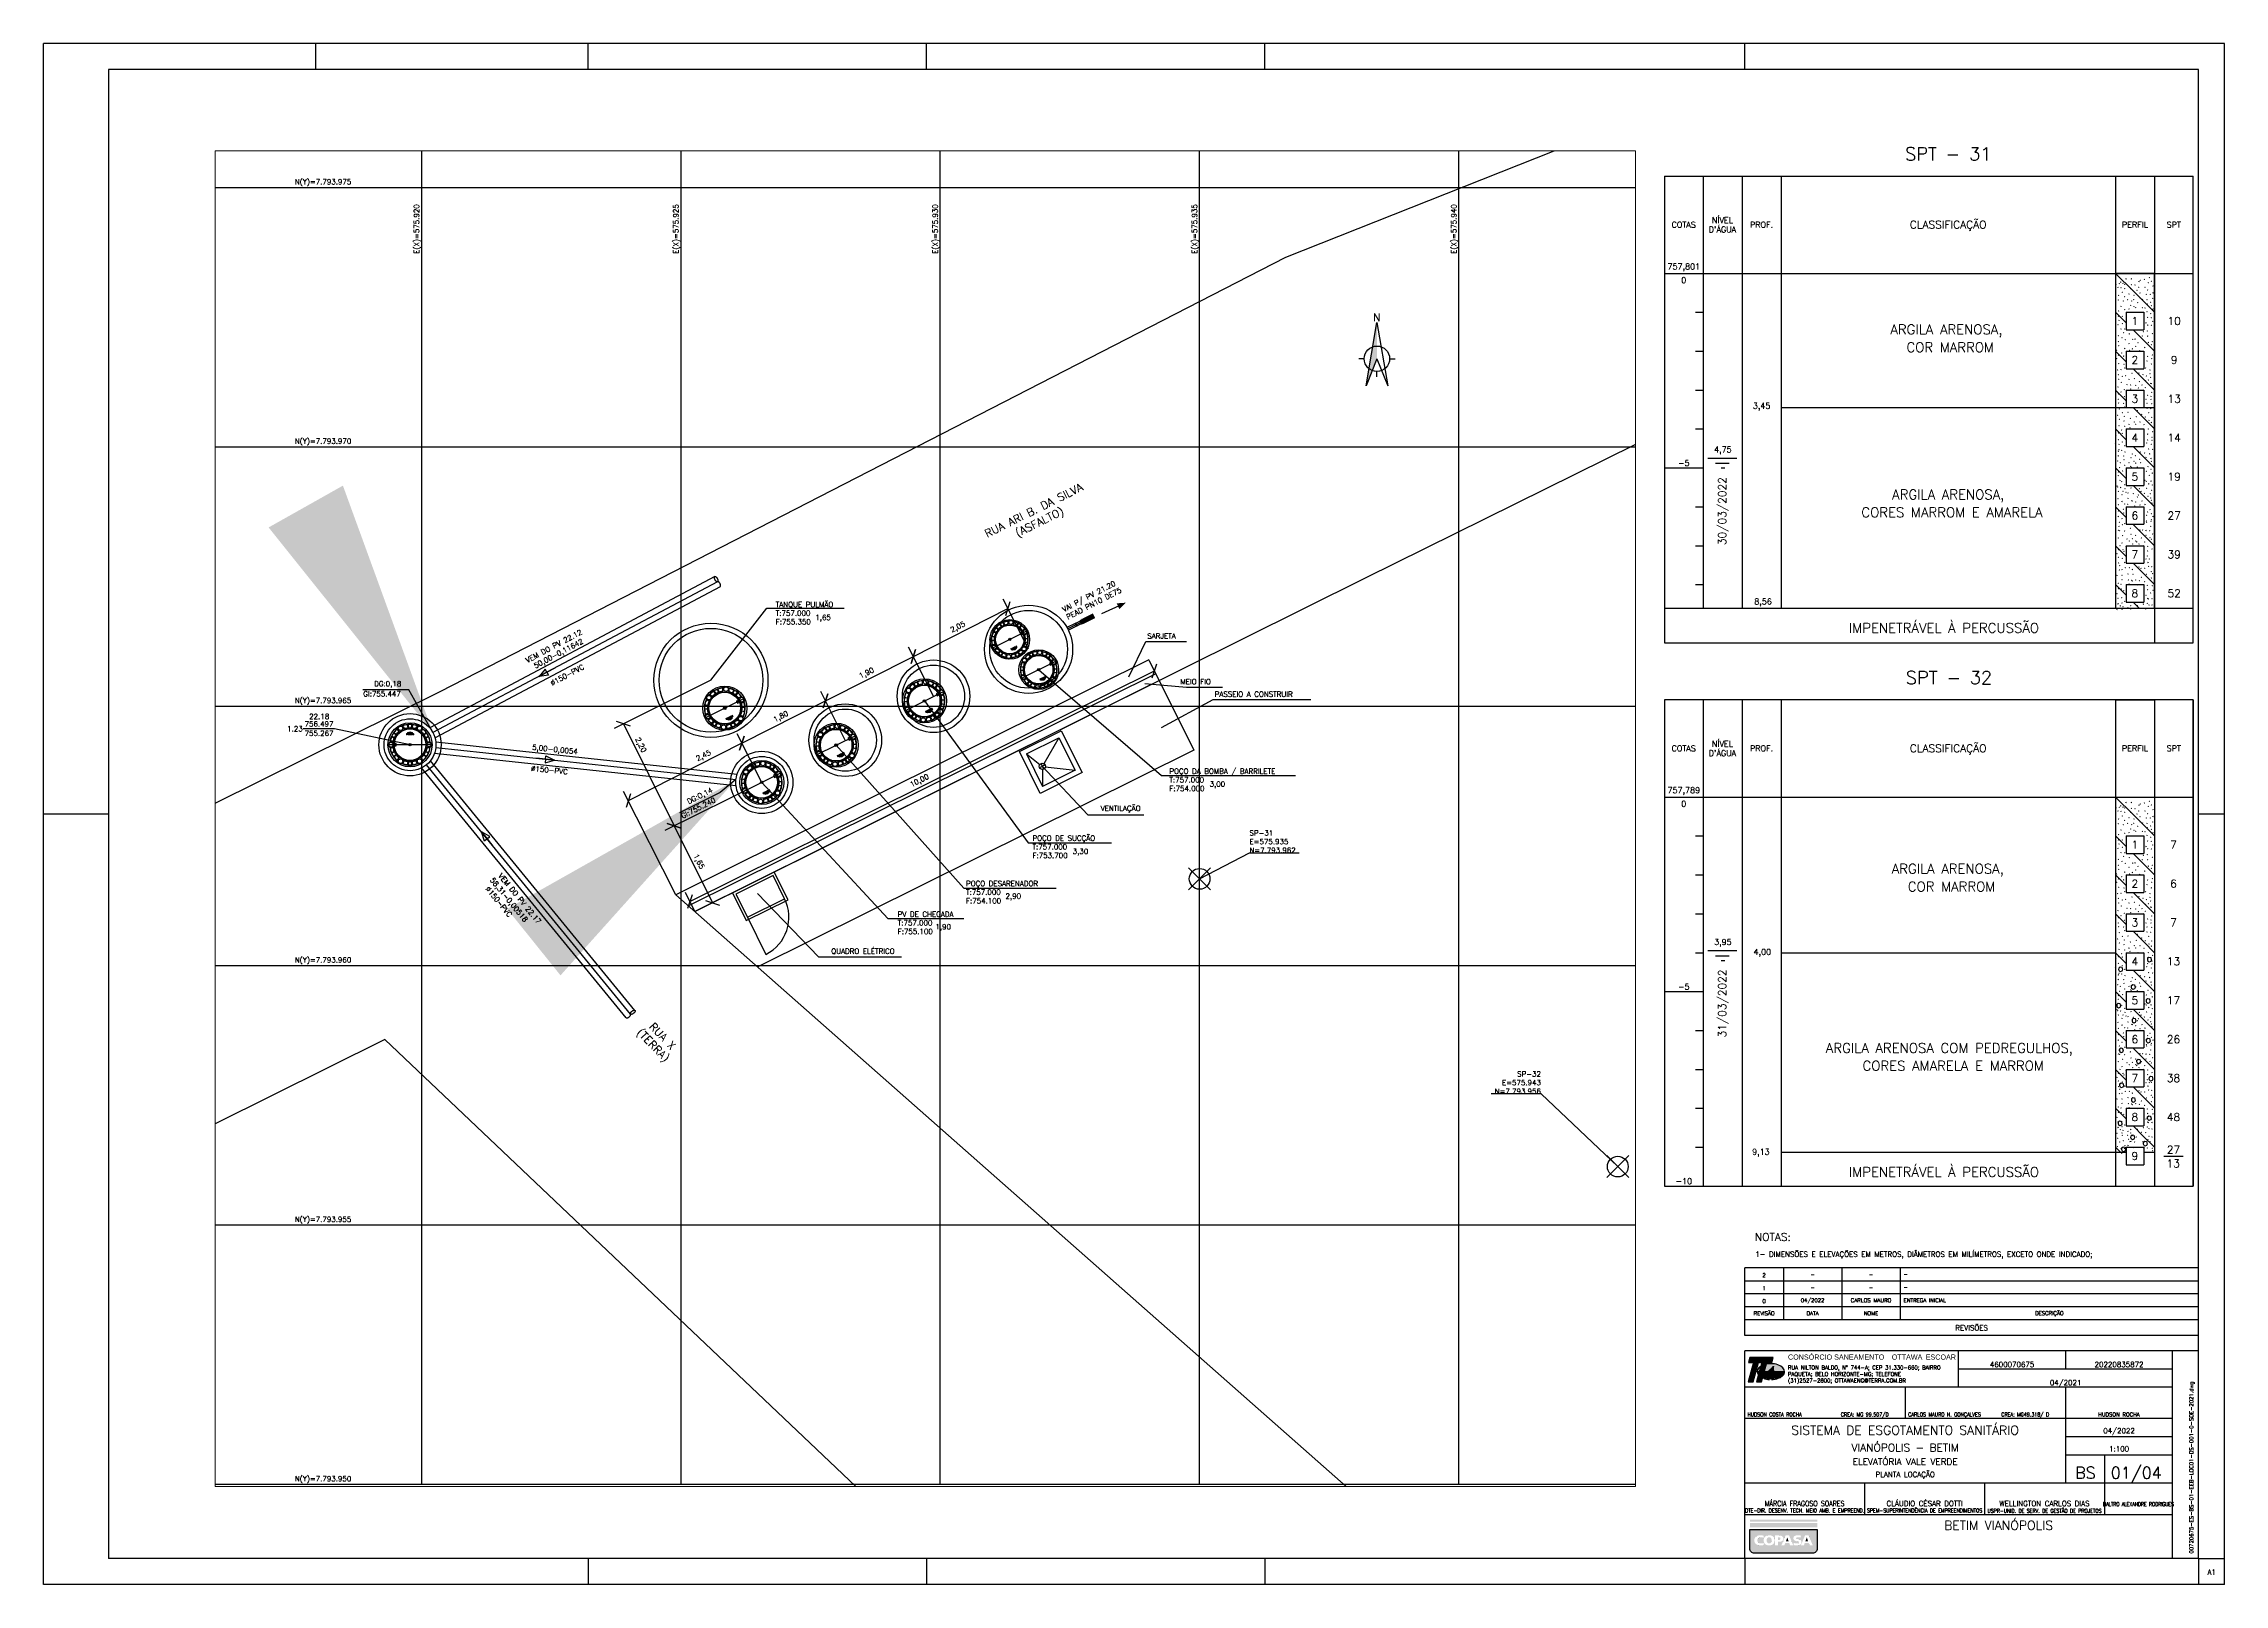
# Paper-space layout 'Layout1' of a CAD drawing. Header units: metres. Extents: x 0 to 0.841, y 0 to 0.594.
# The model-space entities are those that its viewports show. They can reach past a viewport. Long polylines and large blocks are cut down to what shows.
import ezdxf
from ezdxf.enums import TextEntityAlignment as Align

# ---------------------------------------------------------------- set-up
doc = ezdxf.new("R2010")
doc.units = ezdxf.units.M
doc.header["$PDMODE"] = 35
doc.header["$PDSIZE"] = 0.1
for name, pattern in [('BORDER2', [0.875, 0.25, -0.125, 0.25, -0.125, 0, -0.125]), ('CONTINUO', [0]), ('DASHDOT2', [12.7, 6.35, -3.175, 0, -3.175]), ('DASHED2', [0.375, 0.25, -0.125]), ('HIDDEN', [9.525, 6.35, -3.175]), ('SGC_DASHDOT', [1, 0.5, -0.25, 0, -0.25])]:
    doc.linetypes.add(name, pattern=pattern)
for name, color, linetype in [('03', 3, 'Continuous'), ('04', 4, 'Continuous'), ('BSBAS--L2--', 2, 'Continuous'), ('BSBAS--L3--', 3, 'Continuous'), ('BSBAS--L4--', 4, 'Continuous'), ('BSBAS--L5--', 5, 'Continuous'), ('BSBAS--LC--', 1, 'DASHDOT2'), ('BSBASRFT6--', 1, 'Continuous'), ('BSETE--L3--', 3, 'Continuous'), ('BSNOTAST3EQ', 3, 'Continuous'), ('BSRSE--L1--', 1, 'Continuous'), ('BSSIMB-A3--', 3, 'Continuous'), ('Copasa', 170, 'Continuous'), ('COTAS', 1, 'Continuous'), ('DSSIMB-L1-A', 1, 'Continuous'), ('EEE proposta - opзгo 2', 20, 'Continuous'), ('ESG-CHAMA', 1, 'Continuous'), ('ESG-NOMES', 3, 'Continuous'), ('ESG-PROF', 2, 'Continuous'), ('FORMATO - PENA 5', 5, 'Continuous'), ('FRFORMTL2--', 2, 'Continuous'), ('FRFORMTL5--', 5, 'Continuous'), ('FRFORMTL8--', 7, 'Continuous'), ('FRFORMTT2--', 2, 'Continuous'), ('FRFORMTT3--', 3, 'Continuous'), ('FRLEGENA2--', 2, 'Continuous'), ('FRLEGENA3--', 3, 'Continuous'), ('FRLEGENA4--', 4, 'Continuous'), ('FRLEGENA5--', 5, 'Continuous'), ('FRLEGENA6--', 6, 'Continuous'), ('FRLEGENA8--', 8, 'Continuous'), ('LOGOOTTAWA', 160, 'Continuous'), ('LOGOTIPO1', 140, 'Continuous'), ('LOGOTIPO2', 164, 'Continuous'), ('MALHA - LINHA', 8, 'CONTINUO'), ('P02', 2, 'Continuous'), ('P03', 3, 'Continuous'), ('P1', 1, 'Continuous'), ('Peca 1', 1, 'Continuous'), ('Peca 3', 2, 'Continuous'), ('PENA-03', 3, 'Continuous'), ('SELO FORMATO', 7, 'Continuous'), ('SGC-Conexoes (Linhas Externas)', 3, 'Continuous'), ('SGC-EIXOS', 9, 'SGC_DASHDOT'), ('TEXTO', 3, 'Continuous'), ('TOP_TEXTO_NOME RUA', 2, 'Continuous'), ('TPCDSEDL1--', 252, 'Continuous'), ('TPCDSRUASFALTO', 2, 'Continuous'), ('TPCDSRUTE-Q', 2, 'BORDER2'), ('TPCNVELMS-Q', 3, 'Continuous')]:
    doc.layers.add(name, color=color, linetype=linetype)
doc.layers.add('PONTO SONDAGEM', color=2, linetype='Continuous', lineweight=30)
doc.layers.add('SPT', color=100, linetype='Continuous', lineweight=30)
doc.styles.add('L50', font='romans.shx', dxfattribs={"height": 0.0625})
doc.styles.add('MtXpl_Qualy', font='')
doc.styles.add('R100', font='romans.shx', dxfattribs={"height": 1.25})
doc.styles.add('R120', font='romans.shx', dxfattribs={"height": 1.5})
doc.styles.add('R140', font='romans.shx', dxfattribs={"height": 1.75})
doc.styles.add('r175', font='romans.shx', dxfattribs={"height": 2.1875})
doc.styles.add('r60', font='romans.shx', dxfattribs={"height": 0.75})
doc.styles.add('r80', font='romans.shx', dxfattribs={"height": 1})
doc.styles.add('ROMANS', font='romans.shx')
doc.styles.get("Standard").update_dxf_attribs({"font": 'simplex.shx'})
doc.styles.get('MtXpl_Qualy').set_extended_font_data('Qualy')
doc.dimstyles.new('ESC 1-100', dxfattribs={"dimscale": 100, "dimtxt": 0.002, "dimasz": 0.002, "dimexe": 0.002, "dimexo": 0, "dimgap": 0.0005, "dimtad": 1, "dimzin": 1, "dimtxsty": 'ROMANS', "dimblk": 'OBLIQUE', "dimcen": 0.002, "dimclrd": 1, "dimclre": 1, "dimclrt": 3, "dimadec": 0, "dimazin": 0, "dimtfac": 1, "dimtmove": 0, "dimatfit": 3, "dimldrblk": 'DOTSMALL', "dimfxl": 2, "dimarcsym": 1})
doc.dimstyles.new('ESC 1-2000', dxfattribs={"dimscale": 2000, "dimtxt": 0.002, "dimasz": 0.002, "dimexe": 0.002, "dimexo": 0, "dimgap": 0.0005, "dimtad": 1, "dimdec": 0, "dimzin": 4, "dimtxsty": 'ROMANS', "dimblk": 'OBLIQUE', "dimcen": 0, "dimclrd": 1, "dimclre": 1, "dimclrt": 3, "dimadec": 0, "dimazin": 0, "dimtfac": 1, "dimtdec": 0, "dimtofl": 0, "dimtmove": 0, "dimatfit": 3, "dimldrblk": 'ORIGIN', "dimfxl": 1, "dimtolj": 1, "dimtzin": 1, "dimarcsym": 0})
doc.dimstyles.get("Standard").update_dxf_attribs({"dimtxt": 0.18, "dimasz": 0.18, "dimexe": 0.18, "dimexo": 0.0625, "dimgap": 0.09, "dimtad": 0, "dimtih": 1, "dimtoh": 1, "dimdec": 4, "dimzin": 0, "dimdsep": 46, "dimtxsty": 'Standard', "dimcen": 0.09, "dimadec": 0, "dimazin": 0, "dimtfac": 1, "dimtdec": 4, "dimtofl": 0, "dimtmove": 0, "dimatfit": 3, "dimfxl": 1, "dimtolj": 1, "dimtzin": 0, "dimarcsym": 0})
pattern_1 = [(0, (0, 0), (0, 6.985), [5.08, -1.905]), (90, (0, 0), (-6.985, 4e-16), [5.08, -1.905])]

# ---------------------------------------------------------------- blocks, each defined once
blk = doc.blocks.new('LOGO')
at = {"layer": 'LOGOOTTAWA', "true_color": 0x105689}
blk.add_hatch(color=146, dxfattribs=at).paths.add_polyline_path([(0.63, 8.78), (0.13, 6.95), (1.92, 6.95), (0, 0), (1.84, 0), (3.76, 6.95), (4.91, 6.95), (2.99, 0), (4.83, 0), (6.75, 6.95), (8.6, 6.95), (9.1, 8.78)])
at = {"layer": 'LOGOTIPO1'}
h = blk.add_hatch(color=256, dxfattribs=at)
edge = h.paths.add_edge_path()
edge.add_ellipse((8.23, 3.7), major_axis=(4.98, 0), ratio=0.577268, start_angle=358.332, end_angle=541.668)
edge.add_line((3.25, 3.62), (6.92, 3.62))
edge.add_arc((8.09, 2.48), 1.64, 121.00408, 135.54787, ccw=False)
edge.add_spline(control_points=[(7.25, 3.88), (7.38, 3.97), (7.5, 4.06), (7.88, 4.35), (8.13, 4.55), (8.45, 4.85), (8.54, 4.95), (8.64, 5.05)], knot_values=[0.023329, 0.023329, 0.023329, 0.023329, 0.914205, 0.914205, 2.742614, 2.742614, 3.520508, 3.520508, 3.520508, 3.520508], degree=3, periodic=0)
edge.add_arc((4.04, 9.03), 6.08, 319.08987, 326.4747)
edge.add_arc((13.27, 5.14), 4.19, 172.64385, 201.16058)
edge.add_line((9.36, 3.62), (13.2, 3.62))
h = blk.add_hatch(color=256, dxfattribs=at)
edge = h.paths.add_edge_path()
edge.add_arc((12.89, 5.01), 4.07, 182.02037, 209.56442, ccw=False)
edge.add_spline(control_points=[(8.83, 4.86), (8.73, 4.76), (8.51, 4.53), (8.04, 4.12), (7.65, 3.84), (7.4, 3.66)], knot_values=[0, 0, 0, 0, 0.44175, 0.9374, 1.877604, 1.877604, 1.877604, 1.877604], degree=3, periodic=0)
edge.add_arc((8.09, 2.48), 1.37, 120.5276, 382.47877)
at = {"layer": 'LOGOTIPO2'}
h = blk.add_hatch(color=256, dxfattribs=at)
edge = h.paths.add_edge_path()
edge.add_ellipse((8.23, 3.7), major_axis=(4.98, 0), ratio=0.577268, start_angle=544.64961, end_angle=554.17764)
edge.add_line((3.4, 3), (6.54, 3))
edge.add_arc((8.09, 2.48), 1.64, 142.47871, 161.26307, ccw=False)
edge.add_line((6.79, 3.47), (3.27, 3.47))
edge = h.paths.add_edge_path()
edge.add_arc((8.09, 2.48), 1.64, 166.70491, 181.08916, ccw=False)
edge.add_line((6.5, 2.85), (3.47, 2.85))
edge.add_ellipse((8.23, 3.7), major_axis=(4.98, 0), ratio=0.577268, start_angle=557.27047, end_angle=566.01634)
edge.add_line((3.75, 2.44), (6.46, 2.44))
edge = h.paths.add_edge_path()
edge.add_ellipse((8.23, 3.7), major_axis=(4.98, 0), ratio=0.577268, start_angle=569.3788, end_angle=578.13929)
edge.add_line((4.31, 1.93), (6.55, 1.93))
edge.add_arc((8.09, 2.48), 1.64, 186.33061, 199.47106, ccw=False)
edge.add_line((6.47, 2.3), (3.89, 2.3))
edge = h.paths.add_edge_path()
edge.add_ellipse((8.23, 3.7), major_axis=(4.98, 0), ratio=0.577268, start_angle=582.03074, end_angle=591.6348)
edge.add_line((5.14, 1.45), (6.81, 1.45))
edge.add_arc((8.09, 2.48), 1.64, 205.12457, 218.73944, ccw=False)
edge.add_line((6.61, 1.78), (4.53, 1.78))
edge = h.paths.add_edge_path()
edge.add_ellipse((8.23, 3.7), major_axis=(4.98, 0), ratio=0.577268, start_angle=596.72267, end_angle=624.55468)
edge.add_line((7.75, 0.84), (7.75, 0.87))
edge.add_arc((8.09, 2.48), 1.64, 225.81036, 258.14122, ccw=False)
edge.add_line((6.95, 1.3), (5.5, 1.3))
edge = h.paths.add_edge_path()
edge.add_ellipse((8.23, 3.7), major_axis=(4.98, 0), ratio=0.577268, start_angle=632.30266, end_angle=663.27733)
edge.add_line((10.96, 1.3), (9.23, 1.3))
edge.add_arc((8.09, 2.48), 1.64, 281.85878, 314.18964, ccw=False)
edge.add_line((8.43, 0.87), (8.43, 0.83))
edge = h.paths.add_edge_path()
edge.add_ellipse((8.23, 3.7), major_axis=(4.98, 0), ratio=0.577268, start_angle=308.3652, end_angle=317.96926)
edge.add_line((11.92, 1.78), (9.57, 1.78))
edge.add_arc((8.09, 2.48), 1.64, 321.26056, 334.87543, ccw=False)
edge.add_line((9.37, 1.45), (11.32, 1.45))
edge = h.paths.add_edge_path()
edge.add_ellipse((8.23, 3.7), major_axis=(4.98, 0), ratio=0.577268, start_angle=321.86071, end_angle=330.6212)
edge.add_line((12.56, 2.3), (9.72, 2.3))
edge.add_arc((8.09, 2.48), 1.64, 340.52894, 353.66939, ccw=False)
edge.add_line((9.63, 1.93), (12.14, 1.93))
edge = h.paths.add_edge_path()
edge.add_ellipse((8.23, 3.7), major_axis=(4.98, 0), ratio=0.577268, start_angle=333.98366, end_angle=342.72953)
edge.add_line((12.98, 2.85), (9.68, 2.85))
edge.add_arc((8.09, 2.48), 1.64, -1.08916, 13.29509, ccw=False)
edge.add_line((9.73, 2.44), (12.7, 2.44))
edge = h.paths.add_edge_path()
edge.add_ellipse((8.23, 3.7), major_axis=(4.98, 0), ratio=0.577268, start_angle=345.82236, end_angle=355.35039)
edge.add_line((13.19, 3.47), (9.42, 3.47))
edge.add_arc((39.96, 17.46), 33.59, 204.60056, 205.4869)
edge.add_line((9.64, 3), (13.05, 3))
at = {"layer": 'LOGOOTTAWA', "color": 146, "true_color": 0x105689}
blk.add_lwpolyline([(4.83, 0), (6.75, 6.95), (8.6, 6.95), (9.1, 8.78), (0.63, 8.78), (0.13, 6.95), (1.92, 6.95), (0, 0), (1.84, 0), (3.76, 6.95), (4.91, 6.95), (2.99, 0)], close=True, dxfattribs=at)
at = {"layer": 'LOGOTIPO1'}
for p, q in [((6.92, 3.62), (3.25, 3.62)), ((13.2, 3.62), (9.36, 3.62))]:
    blk.add_line(p, q, dxfattribs=at)
for centre, radius, start, end in [((8.09, 2.48), 1.37, 120.5276, 22.47877), ((8.09, 2.48), 1.64, 120.5276, 135.54787), ((4.04, 9.03), 6.08, 319.08987, 326.4747), ((12.89, 5.01), 4.07, 182.02037, 209.56442), ((13.27, 5.14), 4.19, 172.64385, 201.16058)]:
    blk.add_arc(centre, radius, start, end, dxfattribs=at)
blk.add_ellipse((8.23, 3.7), major_axis=(4.98, 0), ratio=0.577268, start_param=6.254073, end_param=9.45389, dxfattribs=at)
blk.add_open_spline([(7.24, 3.87), (7.37, 3.97), (7.5, 4.06), (7.88, 4.35), (8.13, 4.55), (8.45, 4.85), (8.54, 4.95), (8.64, 5.05)], degree=3, knots=[0, 0, 0, 0, 0.914205, 0.914205, 2.742614, 2.742614, 3.520508, 3.520508, 3.520508, 3.520508], dxfattribs=at)
blk.add_spline([(7.4, 3.66), (8.14, 4.22), (8.52, 4.55), (8.83, 4.86)], degree=3, dxfattribs=at)
at = {"layer": 'LOGOTIPO2'}
for p, q in [((6.79, 3.47), (3.27, 3.47)), ((6.54, 3), (3.4, 3)), ((6.5, 2.85), (3.47, 2.85)), ((6.46, 2.44), (3.75, 2.44)), ((6.47, 2.3), (3.89, 2.3)), ((6.55, 1.93), (4.31, 1.93)), ((6.61, 1.78), (4.53, 1.78)), ((6.81, 1.45), (5.14, 1.45)), ((6.95, 1.3), (5.5, 1.3)), ((7.75, 0.87), (7.75, 0.84)), ((8.43, 0.87), (8.43, 0.83)), ((10.96, 1.3), (9.23, 1.3)), ((11.32, 1.45), (9.37, 1.45)), ((13.19, 3.47), (9.42, 3.47)), ((11.92, 1.78), (9.57, 1.78)), ((12.14, 1.93), (9.63, 1.93)), ((13.05, 3), (9.64, 3)), ((12.98, 2.85), (9.68, 2.85)), ((12.56, 2.3), (9.72, 2.3)), ((12.7, 2.44), (9.73, 2.44))]:
    blk.add_line(p, q, dxfattribs=at)
for centre, radius, start, end in [((8.09, 2.48), 1.64, 166.70491, 181.08916), ((8.09, 2.48), 1.64, 186.33061, 199.47106), ((8.09, 2.48), 1.64, 142.47871, 161.26307), ((8.09, 2.48), 1.64, 205.12457, 218.73944), ((8.09, 2.48), 1.64, 225.81036, 258.14122), ((8.09, 2.48), 1.64, 281.85878, 314.18964), ((8.09, 2.48), 1.64, 321.26056, 334.87543), ((39.96, 17.46), 33.59, 204.60056, 205.4869), ((8.09, 2.48), 1.64, 340.52894, 353.66939), ((8.09, 2.48), 1.64, 358.91084, 13.29509)]:
    blk.add_arc(centre, radius, start, end, dxfattribs=at)
for start_param, end_param in [(9.505929, 9.672224), (9.726205, 9.878849), (9.937535, 10.090434), (10.158353, 10.325975), (10.414775, 10.900536), (11.035763, 11.576373), (5.381988, 5.54961), (5.617529, 5.770429), (5.829115, 5.981759), (6.035739, 6.202034)]:
    blk.add_ellipse((8.23, 3.7), major_axis=(4.98, 0), ratio=0.577268, start_param=start_param, end_param=end_param, dxfattribs=at)
blk = doc.blocks.new('Copasa')
at = {"layer": 'Copasa'}
h = blk.add_hatch(color=256, dxfattribs=at)
h.paths.add_polyline_path([(12, -3.6), (-12, -3.6), (-12, -10.41, 0.41328), (-10.4, -12), (10.4, -12, 0.414214), (12, -10.4)])
h.paths.add_polyline_path([(10.38, -9.15), (9.26, -9.15), (8.98, -8.41), (7.54, -8.41), (7.23, -9.15), (6.19, -9.15), (7.65, -5.66), (8.9, -5.66)], flags=16)
h.paths.add_polyline_path([(8.73, -7.75), (7.77, -7.75), (8.27, -6.37)], flags=0)
h.paths.add_polyline_path([(6.17, -5.73), (6.1, -6.45), (5.94, -6.39), (5.77, -6.35), (5.6, -6.32), (5.42, -6.3), (5.25, -6.29), (5.11, -6.29), (4.96, -6.31), (4.81, -6.34), (4.68, -6.4), (4.59, -6.49), (4.56, -6.62), (4.57, -6.68), (4.59, -6.73), (4.63, -6.78), (4.68, -6.82), (4.74, -6.86), (4.81, -6.89), (4.89, -6.92), (4.97, -6.94), (5.06, -6.97), (5.16, -7), (5.26, -7.02), (5.36, -7.05), (5.47, -7.08), (5.57, -7.11), (5.68, -7.15), (5.78, -7.19), (5.87, -7.23), (5.97, -7.29), (6.05, -7.35), (6.13, -7.42), (6.2, -7.5), (6.26, -7.59), (6.31, -7.69), (6.35, -7.8), (6.37, -7.92), (6.38, -8.06), (6.37, -8.21), (6.35, -8.34), (6.31, -8.46), (6.26, -8.57), (6.2, -8.67), (6.13, -8.76), (6.04, -8.84), (5.95, -8.91), (5.85, -8.97), (5.74, -9.03), (5.63, -9.07), (5.5, -9.11), (5.38, -9.14), (5.24, -9.17), (5.11, -9.19), (4.97, -9.2), (4.83, -9.21), (4.69, -9.21), (4.53, -9.21), (4.36, -9.2), (4.19, -9.18), (4.02, -9.16), (3.86, -9.13), (3.7, -9.1), (3.54, -9.06), (3.63, -8.29), (3.75, -8.34), (3.88, -8.39), (4.03, -8.44), (4.18, -8.47), (4.34, -8.5), (4.51, -8.51), (4.69, -8.52), (4.88, -8.51), (5.05, -8.48), (5.19, -8.42), (5.29, -8.32), (5.32, -8.18), (5.31, -8.11), (5.29, -8.05), (5.26, -8), (5.21, -7.95), (5.16, -7.91), (5.09, -7.87), (5.02, -7.84), (4.94, -7.81), (4.85, -7.78), (4.76, -7.76), (4.66, -7.73), (4.56, -7.7), (4.46, -7.67), (4.36, -7.64), (4.26, -7.61), (4.16, -7.57), (4.07, -7.53), (3.98, -7.48), (3.89, -7.43), (3.81, -7.37), (3.73, -7.3), (3.67, -7.22), (3.61, -7.13), (3.57, -7.04), (3.53, -6.93), (3.51, -6.81), (3.51, -6.67), (3.51, -6.53), (3.54, -6.4), (3.58, -6.28), (3.64, -6.17), (3.71, -6.08), (3.8, -5.99), (3.89, -5.92), (4, -5.85), (4.11, -5.79), (4.23, -5.74), (4.36, -5.7), (4.49, -5.67), (4.63, -5.64), (4.76, -5.63), (4.9, -5.61), (5.04, -5.6), (5.18, -5.6), (5.36, -5.61), (5.54, -5.62), (5.71, -5.64), (5.88, -5.66), (6.03, -5.69)], flags=16)
h.paths.add_polyline_path([(3.44, -9.15), (2.32, -9.15), (2.03, -8.41), (0.59, -8.41), (0.29, -9.15), (-0.75, -9.15), (0.71, -5.66), (1.96, -5.66)], flags=16)
h.paths.add_polyline_path([(1.79, -7.75), (0.83, -7.75), (1.33, -6.37)], flags=0)
h.paths.add_polyline_path([(-0.09, -6.68), (-0.09, -6.81), (-0.09, -6.93), (-0.11, -7.06), (-0.15, -7.17), (-0.19, -7.28), (-0.25, -7.38), (-0.32, -7.47), (-0.4, -7.56), (-0.49, -7.63), (-0.59, -7.7), (-0.71, -7.76), (-0.83, -7.81), (-0.97, -7.85), (-1.11, -7.89), (-1.27, -7.91), (-1.44, -7.93), (-1.61, -7.93), (-2.01, -7.93), (-2.01, -9.15), (-3.03, -9.15), (-3.03, -5.66), (-1.81, -5.66), (-1.62, -5.66), (-1.44, -5.67), (-1.27, -5.69), (-1.12, -5.72), (-0.97, -5.75), (-0.84, -5.78), (-0.72, -5.83), (-0.61, -5.88), (-0.51, -5.94), (-0.42, -6.01), (-0.34, -6.08), (-0.27, -6.16), (-0.22, -6.25), (-0.17, -6.35), (-0.13, -6.45), (-0.11, -6.56)], flags=16)
h.paths.add_polyline_path([(-1.11, -6.79), (-1.13, -6.95), (-1.2, -7.08), (-1.29, -7.17), (-1.42, -7.23), (-1.57, -7.26), (-1.74, -7.27), (-2.01, -7.27), (-2.01, -6.32), (-1.74, -6.32), (-1.57, -6.33), (-1.42, -6.36), (-1.29, -6.42), (-1.2, -6.51), (-1.13, -6.63)], flags=0)
h.paths.add_polyline_path([(-3.23, -7.12), (-3.22, -7.26), (-3.21, -7.41), (-3.22, -7.55), (-3.23, -7.69), (-3.25, -7.82), (-3.28, -7.95), (-3.31, -8.07), (-3.35, -8.18), (-3.4, -8.3), (-3.45, -8.4), (-3.52, -8.5), (-3.59, -8.59), (-3.67, -8.68), (-3.75, -8.76), (-3.84, -8.84), (-3.94, -8.91), (-4.05, -8.97), (-4.16, -9.02), (-4.28, -9.07), (-4.41, -9.11), (-4.54, -9.15), (-4.68, -9.18), (-4.83, -9.19), (-4.98, -9.21), (-5.14, -9.21), (-5.3, -9.21), (-5.45, -9.19), (-5.6, -9.18), (-5.74, -9.15), (-5.87, -9.11), (-6, -9.07), (-6.12, -9.02), (-6.23, -8.97), (-6.34, -8.91), (-6.44, -8.84), (-6.53, -8.76), (-6.61, -8.68), (-6.69, -8.59), (-6.76, -8.5), (-6.82, -8.4), (-6.88, -8.3), (-6.93, -8.18), (-6.97, -8.07), (-7, -7.95), (-7.03, -7.82), (-7.05, -7.69), (-7.06, -7.55), (-7.06, -7.41), (-7.06, -7.26), (-7.05, -7.12), (-7.03, -6.99), (-7, -6.86), (-6.97, -6.74), (-6.93, -6.62), (-6.88, -6.51), (-6.83, -6.41), (-6.76, -6.31), (-6.69, -6.21), (-6.62, -6.13), (-6.53, -6.04), (-6.44, -5.97), (-6.34, -5.9), (-6.24, -5.84), (-6.12, -5.78), (-6, -5.74), (-5.88, -5.7), (-5.74, -5.66), (-5.6, -5.64), (-5.46, -5.62), (-5.3, -5.61), (-5.14, -5.6), (-4.98, -5.61), (-4.82, -5.62), (-4.68, -5.64), (-4.53, -5.66), (-4.4, -5.7), (-4.27, -5.74), (-4.15, -5.78), (-4.04, -5.84), (-3.94, -5.9), (-3.84, -5.97), (-3.75, -6.04), (-3.66, -6.13), (-3.58, -6.21), (-3.51, -6.31), (-3.45, -6.41), (-3.4, -6.51), (-3.35, -6.62), (-3.31, -6.74), (-3.27, -6.86), (-3.25, -6.99)], flags=16)
h.paths.add_polyline_path([(-4.29, -7.11), (-4.28, -7.26), (-4.27, -7.41), (-4.28, -7.55), (-4.29, -7.69), (-4.32, -7.82), (-4.36, -7.95), (-4.41, -8.07), (-4.47, -8.18), (-4.55, -8.28), (-4.64, -8.36), (-4.74, -8.43), (-4.86, -8.48), (-4.99, -8.51), (-5.14, -8.52), (-5.29, -8.51), (-5.42, -8.48), (-5.54, -8.43), (-5.64, -8.36), (-5.73, -8.28), (-5.81, -8.18), (-5.87, -8.07), (-5.92, -7.95), (-5.96, -7.82), (-5.99, -7.69), (-6, -7.55), (-6.01, -7.41), (-6, -7.26), (-5.99, -7.11), (-5.96, -6.98), (-5.92, -6.85), (-5.87, -6.73), (-5.81, -6.62), (-5.73, -6.53), (-5.64, -6.45), (-5.54, -6.38), (-5.42, -6.33), (-5.29, -6.3), (-5.14, -6.29), (-4.99, -6.3), (-4.86, -6.33), (-4.74, -6.38), (-4.64, -6.45), (-4.55, -6.53), (-4.47, -6.62), (-4.41, -6.73), (-4.36, -6.85), (-4.32, -6.98)], flags=0)
h.paths.add_polyline_path([(-7.06, -5.78), (-7.15, -6.54), (-7.31, -6.46), (-7.47, -6.4), (-7.64, -6.35), (-7.8, -6.32), (-7.97, -6.3), (-8.15, -6.29), (-8.3, -6.3), (-8.44, -6.32), (-8.58, -6.35), (-8.7, -6.4), (-8.82, -6.46), (-8.92, -6.53), (-9.02, -6.61), (-9.1, -6.7), (-9.17, -6.8), (-9.23, -6.91), (-9.28, -7.03), (-9.32, -7.15), (-9.34, -7.28), (-9.34, -7.42), (-9.34, -7.56), (-9.31, -7.7), (-9.27, -7.82), (-9.22, -7.94), (-9.15, -8.04), (-9.08, -8.14), (-8.98, -8.23), (-8.88, -8.3), (-8.77, -8.37), (-8.64, -8.42), (-8.51, -8.46), (-8.37, -8.5), (-8.22, -8.51), (-8.06, -8.52), (-7.9, -8.51), (-7.73, -8.5), (-7.56, -8.47), (-7.4, -8.43), (-7.25, -8.39), (-7.11, -8.34), (-7.06, -9.07), (-7.18, -9.1), (-7.32, -9.13), (-7.46, -9.15), (-7.62, -9.18), (-7.79, -9.19), (-7.98, -9.21), (-8.2, -9.21), (-8.32, -9.21), (-8.44, -9.2), (-8.57, -9.19), (-8.69, -9.17), (-8.82, -9.15), (-8.94, -9.12), (-9.06, -9.09), (-9.18, -9.05), (-9.3, -9.01), (-9.41, -8.96), (-9.52, -8.9), (-9.63, -8.84), (-9.73, -8.78), (-9.83, -8.7), (-9.92, -8.62), (-10, -8.53), (-10.08, -8.44), (-10.15, -8.34), (-10.21, -8.23), (-10.27, -8.11), (-10.31, -7.99), (-10.35, -7.86), (-10.38, -7.72), (-10.39, -7.58), (-10.4, -7.42), (-10.4, -7.28), (-10.38, -7.14), (-10.36, -7.01), (-10.33, -6.88), (-10.29, -6.77), (-10.25, -6.65), (-10.19, -6.54), (-10.13, -6.44), (-10.06, -6.35), (-9.99, -6.26), (-9.91, -6.17), (-9.82, -6.09), (-9.73, -6.02), (-9.63, -5.95), (-9.52, -5.89), (-9.41, -5.84), (-9.29, -5.79), (-9.17, -5.74), (-9.05, -5.71), (-8.92, -5.67), (-8.78, -5.65), (-8.64, -5.63), (-8.5, -5.61), (-8.35, -5.6), (-8.2, -5.6), (-8.03, -5.61), (-7.87, -5.62), (-7.7, -5.64), (-7.54, -5.67), (-7.38, -5.7), (-7.22, -5.74)], flags=16)
at = {"layer": 'Copasa', "const_width": 0.0061}
for points in [[(-12, 0), (12, 0), (12, -0.8), (-12, -0.8), (-12, 0)], [(-12, -1.2), (12, -1.2), (12, -2.8), (-12, -2.8), (-12, -1.2)], [(-7.11, -8.34), (-7.25, -8.39), (-7.4, -8.43), (-7.56, -8.47), (-7.73, -8.5), (-7.9, -8.51), (-8.06, -8.52), (-8.22, -8.51), (-8.37, -8.5), (-8.51, -8.46), (-8.64, -8.42), (-8.77, -8.37), (-8.88, -8.3), (-8.98, -8.23), (-9.08, -8.14), (-9.15, -8.04), (-9.22, -7.94), (-9.27, -7.82), (-9.31, -7.7), (-9.34, -7.56), (-9.34, -7.42), (-9.34, -7.42), (-9.34, -7.28), (-9.32, -7.15), (-9.28, -7.03), (-9.23, -6.91), (-9.17, -6.8), (-9.1, -6.7), (-9.02, -6.61), (-8.92, -6.53), (-8.82, -6.46), (-8.7, -6.4), (-8.58, -6.35), (-8.44, -6.32), (-8.3, -6.3), (-8.15, -6.29), (-8.15, -6.29), (-7.97, -6.3), (-7.8, -6.32), (-7.64, -6.35), (-7.47, -6.4), (-7.31, -6.46), (-7.15, -6.54), (-7.06, -5.78), (-7.22, -5.74), (-7.38, -5.7), (-7.54, -5.67), (-7.7, -5.64), (-7.87, -5.62), (-8.03, -5.61), (-8.2, -5.6), (-8.35, -5.6), (-8.5, -5.61), (-8.64, -5.63), (-8.78, -5.65), (-8.92, -5.67), (-9.05, -5.71), (-9.17, -5.74), (-9.29, -5.79), (-9.41, -5.84), (-9.52, -5.89), (-9.63, -5.95), (-9.73, -6.02), (-9.82, -6.09), (-9.91, -6.17), (-9.99, -6.26), (-10.06, -6.35), (-10.13, -6.44), (-10.19, -6.54), (-10.25, -6.65), (-10.29, -6.77), (-10.33, -6.88), (-10.36, -7.01), (-10.38, -7.14), (-10.4, -7.28), (-10.4, -7.42), (-10.4, -7.42), (-10.39, -7.58), (-10.38, -7.72), (-10.35, -7.86), (-10.31, -7.99), (-10.27, -8.11), (-10.21, -8.23), (-10.15, -8.34), (-10.08, -8.44), (-10, -8.53), (-9.92, -8.62), (-9.83, -8.7), (-9.73, -8.78), (-9.63, -8.84), (-9.52, -8.9), (-9.41, -8.96), (-9.3, -9.01), (-9.18, -9.05), (-9.06, -9.09), (-8.94, -9.12), (-8.82, -9.15), (-8.69, -9.17), (-8.57, -9.19), (-8.44, -9.2), (-8.32, -9.21), (-8.2, -9.21), (-8.2, -9.21), (-7.98, -9.21), (-7.79, -9.19), (-7.62, -9.18), (-7.46, -9.15), (-7.32, -9.13), (-7.18, -9.1), (-7.06, -9.07), (-7.11, -8.34)], [(-7.06, -7.41), (-7.06, -7.55), (-7.05, -7.69), (-7.03, -7.82), (-7, -7.95), (-6.97, -8.07), (-6.93, -8.18), (-6.88, -8.3), (-6.82, -8.4), (-6.76, -8.5), (-6.69, -8.59), (-6.61, -8.68), (-6.53, -8.76), (-6.44, -8.84), (-6.34, -8.91), (-6.23, -8.97), (-6.12, -9.02), (-6, -9.07), (-5.87, -9.11), (-5.74, -9.15), (-5.6, -9.18), (-5.45, -9.19), (-5.3, -9.21), (-5.14, -9.21), (-5.14, -9.21), (-4.98, -9.21), (-4.83, -9.19), (-4.68, -9.18), (-4.54, -9.15), (-4.41, -9.11), (-4.28, -9.07), (-4.16, -9.02), (-4.05, -8.97), (-3.94, -8.91), (-3.84, -8.84), (-3.75, -8.76), (-3.67, -8.68), (-3.59, -8.59), (-3.52, -8.5), (-3.45, -8.4), (-3.4, -8.3), (-3.35, -8.18), (-3.31, -8.07), (-3.28, -7.95), (-3.25, -7.82), (-3.23, -7.69), (-3.22, -7.55), (-3.21, -7.41), (-3.21, -7.41), (-3.22, -7.26), (-3.23, -7.12), (-3.25, -6.99), (-3.27, -6.86), (-3.31, -6.74), (-3.35, -6.62), (-3.4, -6.51), (-3.45, -6.41), (-3.51, -6.31), (-3.58, -6.21), (-3.66, -6.13), (-3.75, -6.04), (-3.84, -5.97), (-3.94, -5.9), (-4.04, -5.84), (-4.15, -5.78), (-4.27, -5.74), (-4.4, -5.7), (-4.53, -5.66), (-4.68, -5.64), (-4.82, -5.62), (-4.98, -5.61), (-5.14, -5.6), (-5.14, -5.6), (-5.3, -5.61), (-5.46, -5.62), (-5.6, -5.64), (-5.74, -5.66), (-5.88, -5.7), (-6, -5.74), (-6.12, -5.78), (-6.24, -5.84), (-6.34, -5.9), (-6.44, -5.97), (-6.53, -6.04), (-6.62, -6.13), (-6.69, -6.21), (-6.76, -6.31), (-6.83, -6.41), (-6.88, -6.51), (-6.93, -6.62), (-6.97, -6.74), (-7, -6.86), (-7.03, -6.99), (-7.05, -7.12), (-7.06, -7.26), (-7.06, -7.41), (-7.06, -7.41)], [(-6.01, -7.41), (-6, -7.26), (-5.99, -7.11), (-5.96, -6.98), (-5.92, -6.85), (-5.87, -6.73), (-5.81, -6.62), (-5.73, -6.53), (-5.64, -6.45), (-5.54, -6.38), (-5.42, -6.33), (-5.29, -6.3), (-5.14, -6.29), (-4.99, -6.3), (-4.86, -6.33), (-4.74, -6.38), (-4.64, -6.45), (-4.55, -6.53), (-4.47, -6.62), (-4.41, -6.73), (-4.36, -6.85), (-4.32, -6.98), (-4.29, -7.11), (-4.28, -7.26), (-4.27, -7.41), (-4.28, -7.55), (-4.29, -7.69), (-4.32, -7.82), (-4.36, -7.95), (-4.41, -8.07), (-4.47, -8.18), (-4.55, -8.28), (-4.64, -8.36), (-4.74, -8.43), (-4.86, -8.48), (-4.99, -8.51), (-5.14, -8.52), (-5.29, -8.51), (-5.42, -8.48), (-5.54, -8.43), (-5.64, -8.36), (-5.73, -8.28), (-5.81, -8.18), (-5.87, -8.07), (-5.92, -7.95), (-5.96, -7.82), (-5.99, -7.69), (-6, -7.55), (-6.01, -7.41)], [(-3.03, -9.15), (-2.01, -9.15), (-2.01, -7.93), (-1.61, -7.93), (-1.44, -7.93), (-1.27, -7.91), (-1.11, -7.89), (-0.97, -7.85), (-0.83, -7.81), (-0.71, -7.76), (-0.59, -7.7), (-0.49, -7.63), (-0.4, -7.56), (-0.32, -7.47), (-0.25, -7.38), (-0.19, -7.28), (-0.15, -7.17), (-0.11, -7.06), (-0.09, -6.93), (-0.09, -6.81), (-0.09, -6.68), (-0.11, -6.56), (-0.13, -6.45), (-0.17, -6.35), (-0.22, -6.25), (-0.27, -6.16), (-0.34, -6.08), (-0.42, -6.01), (-0.51, -5.94), (-0.61, -5.88), (-0.72, -5.83), (-0.84, -5.78), (-0.97, -5.75), (-1.12, -5.72), (-1.27, -5.69), (-1.44, -5.67), (-1.62, -5.66), (-1.81, -5.66), (-3.03, -5.66), (-3.03, -9.15)], [(-2.01, -6.32), (-1.74, -6.32), (-1.57, -6.33), (-1.42, -6.36), (-1.29, -6.42), (-1.2, -6.51), (-1.13, -6.63), (-1.11, -6.79), (-1.13, -6.95), (-1.2, -7.08), (-1.29, -7.17), (-1.42, -7.23), (-1.57, -7.26), (-1.74, -7.27), (-2.01, -7.27), (-2.01, -6.32)], [(-0.75, -9.15), (0.29, -9.15), (0.59, -8.41), (2.03, -8.41), (2.32, -9.15), (3.44, -9.15), (1.96, -5.66), (0.71, -5.66), (-0.75, -9.15)], [(1.79, -7.75), (0.83, -7.75), (1.32, -6.38), (1.33, -6.38), (1.79, -7.75)], [(3.54, -9.06), (3.7, -9.1), (3.86, -9.13), (4.02, -9.16), (4.19, -9.18), (4.36, -9.2), (4.53, -9.21), (4.69, -9.21), (4.83, -9.21), (4.97, -9.2), (5.11, -9.19), (5.24, -9.17), (5.38, -9.14), (5.5, -9.11), (5.63, -9.07), (5.74, -9.03), (5.85, -8.97), (5.95, -8.91), (6.04, -8.84), (6.13, -8.76), (6.2, -8.67), (6.26, -8.57), (6.31, -8.46), (6.35, -8.34), (6.37, -8.21), (6.38, -8.06), (6.38, -8.06), (6.37, -7.92), (6.35, -7.8), (6.31, -7.69), (6.26, -7.59), (6.2, -7.5), (6.13, -7.42), (6.05, -7.35), (5.97, -7.29), (5.87, -7.23), (5.78, -7.19), (5.68, -7.15), (5.57, -7.11), (5.47, -7.08), (5.36, -7.05), (5.26, -7.02), (5.16, -7), (5.06, -6.97), (4.97, -6.94), (4.89, -6.92), (4.81, -6.89), (4.74, -6.86), (4.68, -6.82), (4.63, -6.78), (4.59, -6.73), (4.57, -6.68), (4.56, -6.62), (4.56, -6.62), (4.59, -6.49), (4.68, -6.4), (4.81, -6.34), (4.96, -6.31), (5.11, -6.29), (5.25, -6.29), (5.42, -6.3), (5.6, -6.32), (5.77, -6.35), (5.94, -6.39), (6.1, -6.45), (6.17, -5.73), (6.03, -5.69), (5.88, -5.66), (5.71, -5.64), (5.54, -5.62), (5.36, -5.61), (5.18, -5.6), (5.04, -5.6), (4.9, -5.61), (4.76, -5.63), (4.63, -5.64), (4.49, -5.67), (4.36, -5.7), (4.23, -5.74), (4.11, -5.79), (4, -5.85), (3.89, -5.92), (3.8, -5.99), (3.71, -6.08), (3.64, -6.17), (3.58, -6.28), (3.54, -6.4), (3.51, -6.53), (3.51, -6.67), (3.51, -6.81), (3.53, -6.93), (3.57, -7.04), (3.61, -7.13), (3.67, -7.22), (3.73, -7.3), (3.81, -7.37), (3.89, -7.43), (3.98, -7.48), (4.07, -7.53), (4.16, -7.57), (4.26, -7.61), (4.36, -7.64), (4.46, -7.67), (4.56, -7.7), (4.66, -7.73), (4.76, -7.76), (4.85, -7.78), (4.94, -7.81), (5.02, -7.84), (5.09, -7.87), (5.16, -7.91), (5.21, -7.95), (5.26, -8), (5.29, -8.05), (5.31, -8.11), (5.32, -8.18), (5.32, -8.18), (5.29, -8.32), (5.19, -8.42), (5.05, -8.48), (4.88, -8.51), (4.69, -8.52), (4.51, -8.51), (4.34, -8.5), (4.18, -8.47), (4.03, -8.44), (3.88, -8.39), (3.75, -8.34), (3.63, -8.29), (3.54, -9.06)], [(6.19, -9.15), (7.23, -9.15), (7.54, -8.41), (8.98, -8.41), (9.26, -9.15), (10.38, -9.15), (8.9, -5.66), (7.65, -5.66), (6.19, -9.15)], [(8.73, -7.75), (7.77, -7.75), (8.27, -6.38), (8.28, -6.38), (8.73, -7.75)]]:
    blk.add_lwpolyline(points, dxfattribs=at)
at = {"layer": 'Copasa'}
blk.add_lwpolyline([(-12, -10.41), (-12, -3.6), (12, -3.6), (12, -10.4, -0.414214), (10.4, -12), (-10.4, -12, -0.414214), (-12, -10.4)], format="xyb", close=True, dxfattribs=at)
for points in [[(-12, 0), (12, 0), (-12, -0.8), (12, -0.8)], [(-12, -1.2), (12, -1.2), (-12, -2.8), (12, -2.8)], [(1.79, -7.75), (0.83, -7.75), (1.33, -6.38), (1.32, -6.38)], [(8.73, -7.75), (7.77, -7.75), (8.28, -6.38), (8.27, -6.38)]]:
    blk.add_solid(points, dxfattribs=at)
blk = doc.blocks.new('AtribA1')
at = {"layer": 'FRFORMTL2--'}
for p, q in [((2028.98, 966.06), (1853.98, 966.06)), ((1853.98, 886.06), (1853.98, 966.06)), ((1936.48, 952.06), (1936.48, 966.06)), ((2018.98, 959.06), (1936.48, 959.06)), ((1977.73, 966.06), (1977.73, 959.06)), ((2018.98, 886.06), (2018.98, 966.06)), ((2018.98, 952.06), (1853.98, 952.06)), ((1915.85, 952.06), (1915.85, 940.06)), ((1977.73, 952.06), (1977.73, 915.06)), ((2018.98, 940.06), (1853.98, 940.06)), ((1977.73, 933.06), (2018.98, 933.06)), ((1977.73, 926.06), (2018.98, 926.06)), ((1992.73, 926.06), (1992.73, 913.06)), ((1992.73, 918.06), (1992.73, 903.06)), ((2018.98, 915.06), (1853.98, 915.06)), ((1900.23, 915.06), (1900.23, 903.06)), ((1946.48, 915.06), (1946.48, 903.06)), ((1853.98, 903.06), (2018.98, 903.06))]:
    blk.add_line(p, q, dxfattribs=at)
at = {"layer": 'FRLEGENA2--', "style": 'r60', "flags": 2}
for tag, p in [('CONTRATO', (1938.03, 963.69)), ('ART', (1979.28, 963.69)), ('RESPONSÁVEL', (1855.08, 949.59)), ('COORDENADOR', (1917.04, 949.67)), ('PROJETO', (1938.03, 956.69)), ('PROJETISTA', (1978.92, 949.67)), ('DATA', (1978.92, 937.6)), ('TIPO', (1978.92, 923.6)), ('ESCALA', (1978.92, 930.6)), ('FOLHA', (1993.92, 923.6)), ('APROVADO', (1855.17, 912.6)), ('VISTO', (1901.42, 912.6)), ('VISTO', (1947.67, 912.6)), ('VISTO', (1993.92, 912.6))]:
    blk.add_attdef(tag, p, '', height=1.5, dxfattribs=at)
at = {"layer": 'FRLEGENA2--', "style": 'r60', "width": 0.9, "flags": 4}
for tag, p in [('RESPONSÁVEL', (1855.05, 940.81)), ('CREA', (1891.07, 940.81)), ('COORDENADOR', (1917.04, 940.81)), ('CREA', (1952.94, 940.81))]:
    blk.add_attdef(tag, p, '', height=1.5, dxfattribs=at)
at = {"layer": 'FRLEGENA2--', "style": 'r60', "flags": 4}
blk.add_attdef('PROJETISTA', text='', height=1.5, dxfattribs=at).set_placement((1998.35, 940.81), align=Align.CENTER)
at = {"layer": 'FRLEGENA2--', "style": 'r60'}
for tag, width, flags, p in [('DIRETORIA', 0.85, 4, (1877.1, 903.81)), ('SUPERINTENDÊNCIA', 0.95, 4, (1923.35, 903.81)), ('DIVISÃO', 0.95, 4, (1969.6, 903.68)), ('COORDENADOR', 0.8, 4, (2005.85, 906.23)), ('COORDENADOR', 0.8, 2, (2005.85, 903.81))]:
    blk.add_attdef(tag, text='', height=1.5, dxfattribs=dict(at, width=width, flags=flags)).set_placement(p, align=Align.CENTER)
for p, flags in [((2021.34, 887.82), 2), ((2026.99, 887.96), 4)]:
    blk.add_attdef('ARQUIVO', p, '', height=1.5, rotation=90, dxfattribs=dict(at, flags=flags))
at = {"layer": 'FRLEGENA3--', "style": 'r80', "flags": 4}
for tag, p in [('CONTRATO', (1957.1, 959.82)), ('ART', (1998.35, 959.82)), ('PROJETO', (1977.73, 952.82)), ('DATA', (1998.35, 934.3)), ('ESCALA', (1998.35, 927.3)), ('ESPECIFICAÇÃO', (1915.85, 917.44)), ('FORMATO', (2034.11, 879.8))]:
    blk.add_attdef(tag, text='', height=2, dxfattribs=at).set_placement(p, align=Align.CENTER)
at = {"layer": 'FRLEGENA3--', "style": 'r80', "width": 0.9, "flags": 4}
for tag, p in [('SUPERINTENDÊNCIA', (1923.35, 906.23)), ('DIRETORIA', (1877.1, 906.23)), ('GERENTE', (1969.6, 906.23))]:
    blk.add_attdef(tag, text='', height=2, dxfattribs=at).set_placement(p, align=Align.CENTER)
at = {"layer": 'FRLEGENA4--', "style": 'R100', "flags": 4}
blk.add_attdef('ESPECIFICAÇÕES', text='', height=2.5, dxfattribs=at).set_placement((1915.85, 922.09), align=Align.CENTER)
at = {"layer": 'FRLEGENA5--', "style": 'R120'}
for tag, flags, p in [('SUBTÍTULO', 4, (1915.85, 927.29)), ('COPASA', 2, (1951.48, 890.21))]:
    blk.add_attdef(tag, text='', height=3, dxfattribs=dict(at, flags=flags)).set_placement(p, align=Align.CENTER)
at = {"layer": 'FRLEGENA6--', "style": 'R140', "flags": 4}
for tag, p in [('TÍTULO', (1915.85, 933.75)), ('CIDADE', (1951.93, 897.04))]:
    blk.add_attdef(tag, text='', height=3.5, dxfattribs=at).set_placement(p, align=Align.CENTER)
at = {"layer": 'FRLEGENA8--', "style": 'r175', "flags": 4}
for tag, p in [('TIPO', (1985.4, 916.82)), ('FOLHA', (2004.99, 916.82))]:
    blk.add_attdef(tag, text='', height=4.5, dxfattribs=at).set_placement(p, align=Align.CENTER)
blk = doc.blocks.new('BB-1-LA07-N0-D0-S0', base_point=(598286.071, 7855481.196))
at = {"layer": 'SGC-Conexoes (Linhas Externas)'}
for points in [[(598285.714, 7855481.349, 0.065219), (598285.687, 7855481.252, -0.080663), (598285.705, 7855481.255), (598285.747, 7855481.255, -0.055738), (598285.768, 7855481.325)], [(598285.754, 7855481.421, 0.046821), (598285.718, 7855481.359), (598285.772, 7855481.335, -0.045659), (598285.802, 7855481.386)], [(598285.831, 7855481.502, 0.065219), (598285.76, 7855481.43), (598285.808, 7855481.395, -0.055738), (598285.859, 7855481.448), (598285.838, 7855481.484, -0.080663)], [(598286.025, 7855481.583, 0.065219), (598285.927, 7855481.558, -0.080663), (598285.939, 7855481.543), (598285.96, 7855481.507, -0.055738), (598286.032, 7855481.523)], [(598286.108, 7855481.584, 0.046821), (598286.035, 7855481.584), (598286.041, 7855481.524, -0.045659), (598286.101, 7855481.524)], [(598286.216, 7855481.558, 0.065219), (598286.118, 7855481.583), (598286.111, 7855481.523, -0.055738), (598286.183, 7855481.507), (598286.204, 7855481.543, -0.080663)], [(598286.383, 7855481.43, 0.065219), (598286.312, 7855481.502, -0.080663), (598286.305, 7855481.484), (598286.284, 7855481.448, -0.055738), (598286.335, 7855481.395)], [(598286.425, 7855481.359, 0.046821), (598286.389, 7855481.421), (598286.341, 7855481.386, -0.045659), (598286.371, 7855481.335)], [(598286.456, 7855481.252, 0.065219), (598286.429, 7855481.349), (598286.375, 7855481.325, -0.055738), (598286.396, 7855481.255), (598286.438, 7855481.255, -0.080663)], [(598285.687, 7855481.141, 0.065219), (598285.714, 7855481.044), (598285.768, 7855481.068, -0.055738), (598285.747, 7855481.138), (598285.705, 7855481.138, -0.080663)], [(598285.718, 7855481.034, 0.046821), (598285.754, 7855480.971), (598285.802, 7855481.006, -0.045659), (598285.772, 7855481.058)], [(598285.76, 7855480.963, 0.065219), (598285.831, 7855480.891, -0.080663), (598285.838, 7855480.909), (598285.859, 7855480.945, -0.055738), (598285.808, 7855480.998)], [(598286.312, 7855480.891, 0.065219), (598286.383, 7855480.963), (598286.335, 7855480.998, -0.055738), (598286.284, 7855480.945), (598286.305, 7855480.909, -0.080663)], [(598286.389, 7855480.971, 0.046821), (598286.425, 7855481.034), (598286.371, 7855481.058, -0.045659), (598286.341, 7855481.006)], [(598286.429, 7855481.044, 0.065219), (598286.456, 7855481.141, -0.080663), (598286.438, 7855481.138), (598286.396, 7855481.138, -0.055738), (598286.375, 7855481.068)], [(598285.927, 7855480.835, 0.065219), (598286.025, 7855480.81), (598286.032, 7855480.87, -0.055738), (598285.96, 7855480.886), (598285.939, 7855480.85, -0.080663)], [(598286.035, 7855480.809, 0.046821), (598286.108, 7855480.809), (598286.101, 7855480.868, -0.045659), (598286.041, 7855480.868)], [(598286.118, 7855480.81, 0.065219), (598286.216, 7855480.835, -0.080663), (598286.204, 7855480.85), (598286.183, 7855480.886, -0.055738), (598286.111, 7855480.87)]]:
    blk.add_lwpolyline(points, format="xyb", close=True, dxfattribs=at)
for points in [[(598285.875, 7855481.43), (598285.842, 7855481.487, -1), (598285.935, 7855481.54), (598285.968, 7855481.483)], [(598286.175, 7855481.483), (598286.208, 7855481.54, -1), (598286.301, 7855481.487), (598286.268, 7855481.43)], [(598285.771, 7855481.143), (598285.705, 7855481.143, -1), (598285.705, 7855481.25), (598285.771, 7855481.25)], [(598285.968, 7855480.91), (598285.935, 7855480.853, -1), (598285.842, 7855480.906), (598285.875, 7855480.963)], [(598286.268, 7855480.963), (598286.301, 7855480.906, -1), (598286.208, 7855480.853), (598286.175, 7855480.91)], [(598286.372, 7855481.25), (598286.438, 7855481.25, -1), (598286.438, 7855481.143), (598286.372, 7855481.143)]]:
    blk.add_lwpolyline(points, format="xyb", dxfattribs=at)
at = {"layer": 'SGC-Conexoes (Linhas Externas)', "lineweight": 15}
for points in [[(598286.027, 7855481.414), (598286.001, 7855481.414), (598286.001, 7855481.384), (598286.013, 7855481.384), (598286.013, 7855481.391), (598286.027, 7855481.391, 1)], [(598286.024, 7855481.399), (598286.013, 7855481.399), (598286.013, 7855481.405, -0.414214), (598286.014, 7855481.407), (598286.024, 7855481.407, -1)], [(598286.069, 7855481.435), (598286.069, 7855481.419), (598286.062, 7855481.419), (598286.062, 7855481.431, 1), (598286.056, 7855481.431), (598286.056, 7855481.419), (598286.05, 7855481.419), (598286.05, 7855481.428, 1), (598286.044, 7855481.428), (598286.044, 7855481.419), (598286.037, 7855481.419), (598286.037, 7855481.424, 1), (598286.031, 7855481.424), (598286.031, 7855481.419), (598286.025, 7855481.419), (598286.025, 7855481.431), (598286.071, 7855481.445), (598286.118, 7855481.431), (598286.118, 7855481.419), (598286.112, 7855481.419), (598286.112, 7855481.424, 1), (598286.106, 7855481.424), (598286.106, 7855481.419), (598286.099, 7855481.419), (598286.099, 7855481.428, 1), (598286.093, 7855481.428), (598286.093, 7855481.419), (598286.087, 7855481.419), (598286.087, 7855481.431, 1), (598286.081, 7855481.431), (598286.081, 7855481.419), (598286.074, 7855481.419), (598286.074, 7855481.435, 1)], [(598286.066, 7855481.387), (598286.068, 7855481.384), (598286.081, 7855481.384), (598286.065, 7855481.414), (598286.05, 7855481.414), (598286.034, 7855481.384), (598286.047, 7855481.384), (598286.048, 7855481.387, -0.445006)], [(598286.062, 7855481.395), (598286.057, 7855481.406), (598286.053, 7855481.395, -0.141872)], [(598286.129, 7855481.384), (598286.142, 7855481.384), (598286.142, 7855481.403, 0.241531), (598286.138, 7855481.411, 0.366568), (598286.119, 7855481.41, 0.387414), (598286.099, 7855481.411), (598286.099, 7855481.414), (598286.086, 7855481.412), (598286.086, 7855481.384), (598286.099, 7855481.384), (598286.099, 7855481.399, -1), (598286.108, 7855481.399), (598286.108, 7855481.384), (598286.12, 7855481.384), (598286.12, 7855481.399, -1), (598286.129, 7855481.399)]]:
    blk.add_lwpolyline(points, format="xyb", close=True, dxfattribs=at)
at = {"layer": 'SGC-Conexoes (Linhas Externas)'}
blk.add_lwpolyline([(598285.739, 7855481.174), (598285.806, 7855481.174), (598285.806, 7855481.219), (598285.739, 7855481.219)], close=True, dxfattribs=at)
for centre, radius in [((598286.071, 7855481.196), 0.425), ((598286.071, 7855481.196), 0.313), ((598286.071, 7855481.196), 0.305), ((598286.071, 7855481.196), 0.305), ((598285.888, 7855481.514), 0.043), ((598286.255, 7855481.514), 0.043), ((598285.888, 7855480.879), 0.043), ((598286.071, 7855481.196), 0.0239), ((598286.255, 7855480.879), 0.043), ((598286.438, 7855481.196), 0.043)]:
    blk.add_circle(centre, radius, dxfattribs=at)
for centre, radius, start, end in [((598286.071, 7855481.196), 0.394, 126.9603, 173.0397), ((598286.071, 7855481.196), 0.324, 129.5343, 170.4657), ((598286.071, 7855481.196), 0.394, 66.9603, 113.0397), ((598286.071, 7855481.196), 0.324, 69.5343, 110.4657), ((598286.071, 7855481.196), 0.324, 9.5343, 50.4657), ((598286.071, 7855481.196), 0.394, 6.9603, 53.0397), ((598285.705, 7855481.196), 0.043, 31.4549, 328.5451), ((598286.071, 7855481.196), 0.394, 186.9603, 233.0397), ((598286.071, 7855481.196), 0.324, 189.5343, 230.4657), ((598286.071, 7855481.196), 0.324, 309.5343, 350.4657), ((598286.071, 7855481.196), 0.394, 306.9603, 353.0397), ((598286.071, 7855481.196), 0.394, 246.9603, 293.0397), ((598286.071, 7855481.196), 0.324, 249.5343, 290.4657)]:
    blk.add_arc(centre, radius, start, end, dxfattribs=at)
at = {"layer": 'SGC-EIXOS'}
blk.add_line((598286.496, 7855481.196), (598285.646, 7855481.196), dxfattribs=at)
blk = doc.blocks.new('Niple FG 2pol')
at = {"layer": 'Peca 1'}
for p, q in [((0, -30), (0, 30)), ((5, -30), (5, 30)), ((11, -30), (11, 30)), ((16, 21), (24, 21)), ((29, -30), (29, 30)), ((35, -30), (35, 30)), ((40, -30), (40, 30)), ((16, -21), (24, -21))]:
    blk.add_line(p, q, dxfattribs=at)
at = {"layer": 'Peca 3'}
for p, q in [((-4, 30), (16, 30)), ((16, -38), (16, 38)), ((24, 38), (16, 38)), ((24, -38), (24, 38)), ((44, 30), (24, 30)), ((-4, -30), (16, -30)), ((16, -38), (24, -38)), ((44, -30), (24, -30))]:
    blk.add_line(p, q, dxfattribs=at)
blk = doc.blocks.new('NipleFG 2pol')
blk.add_blockref('Niple FG 2pol', (277, 188))
blk = doc.blocks.new('_DotSmall')
at = {"color": 0, "linetype": 'ByBlock', "const_width": 0.5}
blk.add_lwpolyline([(-0.0625, 0, 1), (0.0625, 0, 1)], format="xyb", close=True, dxfattribs=at)
blk = doc.blocks.new('_Oblique')
at = {"color": 0, "linetype": 'ByBlock', "lineweight": -2}
blk.add_line((-0.5, -0.5), (0.5, 0.5), dxfattribs=at)
blk = doc.blocks.new('*D61')
at = {"layer": 'COTAS', "color": 1, "lineweight": -2, "transparency": 16777216}
for p, q in [((575925.577, 7793965.499), (575923.71, 7793964.57)), ((575923.889, 7793964.66), (575924.869, 7793962.69)), ((575926.557, 7793963.53), (575924.69, 7793962.601))]:
    blk.add_line(p, q, dxfattribs=at)
at = {"layer": 'DEFPOINTS', "color": 0, "transparency": 16777216}
for p in [(575925.577, 7793965.499), (575926.557, 7793963.53), (575924.869, 7793962.69)]:
    blk.add_point(p, dxfattribs=at)
at = {"layer": 'COTAS', "color": 1, "lineweight": -2, "transparency": 16777216, "xscale": 0.2, "yscale": 0.2, "zscale": 0.2}
for p, rotation in [((575923.889, 7793964.66), 116.455143037158), ((575924.869, 7793962.69), 296.455143037158)]:
    blk.add_blockref('_Oblique', p, dxfattribs=dict(at, rotation=rotation))
at = {"layer": 'COTAS', "color": 3, "transparency": 16777216, "insert": (575924.216, 7793964.247), "char_height": 0.1, "attachment_point": 5, "rotation": 296.4551, "style": 'ROMANS'}
blk.add_mtext('2,20', dxfattribs=at)
blk = doc.blocks.new('*D62')
at = {"layer": 'COTAS', "color": 1, "lineweight": -2, "transparency": 16777216}
for p, q in [((575926.174, 7793964.286), (575927.784, 7793965.101)), ((575928.167, 7793964.345), (575927.694, 7793965.28)), ((575926.557, 7793963.53), (575926.084, 7793964.465))]:
    blk.add_line(p, q, dxfattribs=at)
at = {"layer": 'DEFPOINTS', "color": 0, "transparency": 16777216}
for p in [(575927.784, 7793965.101), (575928.167, 7793964.345), (575926.557, 7793963.53)]:
    blk.add_point(p, dxfattribs=at)
at = {"layer": 'COTAS', "color": 1, "lineweight": -2, "transparency": 16777216, "xscale": 0.2, "yscale": 0.2, "zscale": 0.2}
for p, rotation in [((575927.784, 7793965.101), 26.83782428649737), ((575926.174, 7793964.286), 206.8378242864973)]:
    blk.add_blockref('_Oblique', p, dxfattribs=dict(at, rotation=rotation))
at = {"layer": 'COTAS', "color": 3, "transparency": 16777216, "insert": (575926.93, 7793964.791), "char_height": 0.1, "attachment_point": 5, "rotation": 26.8378, "style": 'ROMANS'}
blk.add_mtext('1,80', dxfattribs=at)
blk = doc.blocks.new('*D63')
at = {"layer": 'COTAS', "color": 1, "lineweight": -2, "transparency": 16777216}
for p, q in [((575927.784, 7793965.101), (575929.48, 7793965.959)), ((575929.868, 7793965.191), (575929.389, 7793966.137)), ((575928.167, 7793964.345), (575927.694, 7793965.28))]:
    blk.add_line(p, q, dxfattribs=at)
at = {"layer": 'DEFPOINTS', "color": 0, "transparency": 16777216}
for p in [(575929.48, 7793965.959), (575929.868, 7793965.191), (575928.167, 7793964.345)]:
    blk.add_point(p, dxfattribs=at)
at = {"layer": 'COTAS', "color": 1, "lineweight": -2, "transparency": 16777216, "xscale": 0.2, "yscale": 0.2, "zscale": 0.2}
for p, rotation in [((575929.48, 7793965.959), 26.83782428649735), ((575927.784, 7793965.101), 206.8378242864973)]:
    blk.add_blockref('_Oblique', p, dxfattribs=dict(at, rotation=rotation))
at = {"layer": 'COTAS', "color": 3, "transparency": 16777216, "insert": (575928.583, 7793965.628), "char_height": 0.1, "attachment_point": 5, "rotation": 26.8378, "style": 'ROMANS'}
blk.add_mtext('1,90', dxfattribs=at)
blk = doc.blocks.new('*D64')
at = {"layer": 'COTAS', "color": 1, "lineweight": -2, "transparency": 16777216}
for p, q in [((575929.48, 7793965.959), (575931.305, 7793966.882)), ((575931.702, 7793966.097), (575931.214, 7793967.061)), ((575929.868, 7793965.191), (575929.389, 7793966.137))]:
    blk.add_line(p, q, dxfattribs=at)
at = {"layer": 'DEFPOINTS', "color": 0, "transparency": 16777216}
for p in [(575931.305, 7793966.882), (575931.702, 7793966.097), (575929.868, 7793965.191)]:
    blk.add_point(p, dxfattribs=at)
at = {"layer": 'COTAS', "color": 1, "lineweight": -2, "transparency": 16777216, "xscale": 0.2, "yscale": 0.2, "zscale": 0.2}
for p, rotation in [((575931.305, 7793966.882), 26.83782428649735), ((575929.48, 7793965.959), 206.8378242864973)]:
    blk.add_blockref('_Oblique', p, dxfattribs=dict(at, rotation=rotation))
at = {"layer": 'COTAS', "color": 3, "transparency": 16777216, "insert": (575930.343, 7793966.518), "char_height": 0.1, "attachment_point": 5, "rotation": 26.8378, "style": 'ROMANS'}
blk.add_mtext('2,05', dxfattribs=at)
blk = doc.blocks.new('*D65')
at = {"layer": 'COTAS', "color": 1, "lineweight": -2, "transparency": 16777216}
for p, q in [((575926.557, 7793963.53), (575924.69, 7793962.601)), ((575924.869, 7793962.69), (575925.605, 7793961.21)), ((575925.991, 7793961.402), (575925.426, 7793961.121))]:
    blk.add_line(p, q, dxfattribs=at)
at = {"layer": 'DEFPOINTS', "color": 0, "transparency": 16777216}
for p in [(575926.557, 7793963.53), (575925.991, 7793961.402), (575925.605, 7793961.21)]:
    blk.add_point(p, dxfattribs=at)
at = {"layer": 'COTAS', "color": 1, "lineweight": -2, "transparency": 16777216, "xscale": 0.2, "yscale": 0.2, "zscale": 0.2}
for p, rotation in [((575924.869, 7793962.69), 116.455143037158), ((575925.605, 7793961.21), 296.455143037158)]:
    blk.add_blockref('_Oblique', p, dxfattribs=dict(at, rotation=rotation))
at = {"layer": 'COTAS', "color": 3, "transparency": 16777216, "insert": (575925.335, 7793961.999), "char_height": 0.1, "attachment_point": 5, "rotation": 296.4551, "style": 'ROMANS'}
blk.add_mtext('1,65', dxfattribs=at)
blk = doc.blocks.new('*D66')
at = {"layer": 'COTAS', "color": 1, "lineweight": -2, "transparency": 16777216}
for p, q in [((575926.174, 7793964.286), (575923.984, 7793963.178)), ((575926.557, 7793963.53), (575926.084, 7793964.465)), ((575924.902, 7793961.365), (575923.894, 7793963.357))]:
    blk.add_line(p, q, dxfattribs=at)
at = {"layer": 'DEFPOINTS', "color": 0, "transparency": 16777216}
for p in [(575926.557, 7793963.53), (575923.984, 7793963.178), (575924.902, 7793961.365, 783.684)]:
    blk.add_point(p, dxfattribs=at)
at = {"layer": 'COTAS', "color": 1, "lineweight": -2, "transparency": 16777216, "xscale": 0.2, "yscale": 0.2, "zscale": 0.2}
for p, rotation in [((575926.174, 7793964.286), 26.83782428649733), ((575923.984, 7793963.178), 206.8378242864973)]:
    blk.add_blockref('_Oblique', p, dxfattribs=dict(at, rotation=rotation))
at = {"layer": 'COTAS', "color": 3, "transparency": 16777216, "insert": (575925.439, 7793964.037), "char_height": 0.1, "attachment_point": 5, "rotation": 26.8378, "style": 'ROMANS'}
blk.add_mtext('2,45', dxfattribs=at)
blk = doc.blocks.new('Seta_01')
blk.add_line((1.01, -0.01), (8.22, -0.01))
blk.add_solid([(0, 0), (2.6, 0.97), (2.6, -0.99)])
blk = doc.blocks.new('norte')
for p, q in [((-4.11, -10.46), (0.09, 14.04)), ((0.09, 14.04), (4.29, -10.46)), ((-4.81, 0.04), (-6.91, 0.04)), ((0.09, 0.04), (-4.11, -10.46)), ((0.09, 0.04), (4.29, -10.46)), ((4.99, 0.04), (7.09, 0.04)), ((0.09, -6.96), (0.09, -4.86))]:
    blk.add_line(p, q)
blk.add_circle((0.09, 0.04), 4.9)
blk.add_solid([(0.09, 0.04), (0.09, 14.04), (0.09, 0.04), (-4.11, -10.46)])
blk.add_text('N', height=3).set_placement((0.09, 16.03), align=Align.MIDDLE)
blk = doc.blocks.new('*D67')
at = {"layer": 'COTAS', "color": 1, "lineweight": -2, "transparency": 16777216}
for p, q in [((575925.173, 7793961.232), (575934.128, 7793965.681)), ((575934.222, 7793965.492), (575934.039, 7793965.86)), ((575925.267, 7793961.042), (575925.084, 7793961.411))]:
    blk.add_line(p, q, dxfattribs=at)
at = {"layer": 'DEFPOINTS', "color": 0, "transparency": 16777216}
for p in [(575934.128, 7793965.681), (575934.222, 7793965.492), (575925.267, 7793961.042)]:
    blk.add_point(p, dxfattribs=at)
at = {"layer": 'COTAS', "color": 1, "lineweight": -2, "transparency": 16777216, "xscale": 0.2, "yscale": 0.2, "zscale": 0.2}
for p, rotation in [((575934.128, 7793965.681), 26.42088669639616), ((575925.173, 7793961.232), 206.4208866963962)]:
    blk.add_blockref('_Oblique', p, dxfattribs=dict(at, rotation=rotation))
at = {"layer": 'COTAS', "color": 3, "transparency": 16777216, "insert": (575929.602, 7793963.555), "char_height": 0.1, "attachment_point": 5, "rotation": 26.4209, "style": 'ROMANS'}
blk.add_mtext('10,00', dxfattribs=at)
blk = doc.blocks.new('SPT')
at = {"layer": 'PONTO SONDAGEM'}
for p, q in [((-1.06, 1.06), (1.06, -1.06)), ((-1.06, -1.06), (1.06, 1.06))]:
    blk.add_line(p, q, dxfattribs=at)
blk.add_circle((0, 0), 1, dxfattribs=at)
blk = doc.blocks.new('_Origin')
at = {"color": 0, "linetype": 'ByBlock', "lineweight": -2}
blk.add_line((0, 0), (-1, 0), dxfattribs=at)
blk.add_circle((0, 0), 0.5, dxfattribs=at)

msp = doc.modelspace()

# ---------------------------------------------------------------- hatches: boundary and pattern name
at = {"layer": 'SGC-Conexoes (Linhas Externas)', "linetype": 'DASHED2', "ltscale": 0.5}
h = msp.add_hatch(dxfattribs=at)
h.set_pattern_fill('ANGLE', color=2, angle=117.9299)
h.set_pattern_definition([(117.9299348, (7731811.7145, 10935752.6855), (-6.171394426, -3.2717145105), [5.08, -1.905]), (207.9299348, (7731811.7145, 10935752.6855), (3.2717145105, -6.171394426), [5.08, -1.905])])
h.paths.add_polyline_path([(575922.262, 7793965.574), (575922.414, 7793965.655), (575922.382, 7793965.715)])
h.paths.add_polyline_path([(575922.262, 7793965.574), (575922.446, 7793965.595), (575922.414, 7793965.655)])
h = msp.add_hatch(dxfattribs=at)
h.set_pattern_fill('ANGLE', color=2)
h.set_pattern_definition(pattern_1)
h.paths.add_polyline_path([(575922.382, 7793965.715), (575922.262, 7793965.574), (575922.414, 7793965.655)])
h.paths.add_polyline_path([(575922.414, 7793965.655), (575922.262, 7793965.574), (575922.446, 7793965.595)])
h = msp.add_hatch(dxfattribs=at)
h.set_pattern_fill('ANGLE', color=2)
h.set_pattern_definition(pattern_1)
h.paths.add_polyline_path([(575922.396, 7793964.043), (575922.389, 7793963.976), (575922.561, 7793963.958)])
h.paths.add_polyline_path([(575922.561, 7793963.958), (575922.389, 7793963.976), (575922.382, 7793963.909)])
h = msp.add_hatch(dxfattribs=at)
h.set_pattern_fill('ANGLE', color=2)
h.set_pattern_definition(pattern_1)
h.paths.add_polyline_path([(575922.396, 7793964.043), (575922.389, 7793963.976), (575922.561, 7793963.958)])
h.paths.add_polyline_path([(575922.389, 7793963.976), (575922.382, 7793963.909), (575922.561, 7793963.958)])
h = msp.add_hatch(dxfattribs=at)
h.set_pattern_fill('ANGLE', color=2)
h.set_pattern_definition(pattern_1)
h.paths.add_polyline_path([(575921.151, 7793962.576), (575921.26, 7793962.443), (575921.312, 7793962.485)])
h.paths.add_polyline_path([(575921.151, 7793962.576), (575921.208, 7793962.4), (575921.26, 7793962.443)])
h = msp.add_hatch(dxfattribs=at)
h.set_pattern_fill('ANGLE', color=2)
h.set_pattern_definition(pattern_1)
h.paths.add_polyline_path([(575921.151, 7793962.576), (575921.26, 7793962.443), (575921.312, 7793962.485)])
h.paths.add_polyline_path([(575921.26, 7793962.443), (575921.151, 7793962.576), (575921.208, 7793962.4)])
h = msp.add_hatch(dxfattribs=at)
h.set_pattern_fill('ANGLE', color=2, angle=117.9299)
h.set_pattern_definition([(117.9299348, (7731811.297, 10935749.734), (-6.171394426, -3.2717145105), [5.08, -1.905]), (207.9299348, (7731811.297, 10935749.734), (3.2717145105, -6.171394426), [5.08, -1.905])])
h.paths.add_polyline_path([(575921.844, 7793962.623), (575921.996, 7793962.704), (575921.965, 7793962.764)])
h.paths.add_polyline_path([(575921.844, 7793962.623), (575922.028, 7793962.644), (575921.996, 7793962.704)])

# ---------------------------------------------------------------- linework, layer by layer
at = {"layer": '03'}
msp.add_lwpolyline([(575926.258, 7793960.865), (575927.064, 7793961.266), (575926.797, 7793961.803), (575925.991, 7793961.402)], close=True, dxfattribs=at)
at = {"layer": '04', "linetype": 'HIDDEN', "ltscale": 20}
msp.add_line((575926.281, 7793960.932), (575926.637, 7793960.216), dxfattribs=at)
at = {"layer": '04'}
msp.add_lwpolyline([(575926.281, 7793960.932), (575926.997, 7793961.288), (575926.774, 7793961.736), (575926.058, 7793961.379)], close=True, dxfattribs=at)
at = {"layer": 'BSBAS--L2--'}
for p, q in [((575932.288, 7793964.39, -0.001), (575931.996, 7793963.891, -0.001)), ((575931.661, 7793964.079, -0.001), (575931.92, 7793963.876, -0.001)), ((575931.968, 7793963.781, -0.001), (575931.973, 7793963.452, -0.001)), ((575932.025, 7793963.833, -0.001), (575932.599, 7793963.764, -0.001))]:
    msp.add_line(p, q, dxfattribs=at)
at = {"layer": 'BSBAS--L3--', "elevation": -0.001}
for points in [[(575932.288, 7793964.39), (575932.599, 7793963.764)], [(575931.661, 7793964.079), (575931.973, 7793963.452)]]:
    msp.add_lwpolyline(points, dxfattribs=at)
at = {"layer": 'BSBAS--L3--'}
msp.add_circle((575931.967, 7793963.84, -0.001), 0.059, dxfattribs=at)
at = {"layer": 'BSBAS--L4--', "elevation": -0.001}
msp.add_lwpolyline([(575932.733, 7793963.719), (575931.928, 7793963.318, -0.414214), (575931.928, 7793963.318), (575931.527, 7793964.123, -0.414214), (575931.527, 7793964.124), (575932.332, 7793964.524, -0.414214), (575932.333, 7793964.524), (575932.733, 7793963.719, -0.414214)], format="xyb", close=True, dxfattribs=at)
for points in [[(575931.661, 7793964.079), (575932.288, 7793964.39)], [(575932.599, 7793963.764), (575931.973, 7793963.452)]]:
    msp.add_lwpolyline(points, dxfattribs=at)
at = {"layer": 'BSBAS--L5--', "linetype": 'DASHED2', "ltscale": 0.5}
for centre, radius in [((575931.702, 7793966.097), 0.85), ((575931.702, 7793966.097), 0.75), ((575925.577, 7793965.499), 1.1), ((575925.577, 7793965.499), 1), ((575929.868, 7793965.191), 0.7), ((575929.868, 7793965.191), 0.6), ((575919.775, 7793964.256), 0.6), ((575919.775, 7793964.256), 0.5), ((575928.167, 7793964.345), 0.7), ((575928.167, 7793964.345), 0.6), ((575926.557, 7793963.53), 0.6), ((575926.557, 7793963.53), 0.5)]:
    msp.add_circle(centre, radius, dxfattribs=at)
at = {"layer": 'BSBAS--LC--'}
for p, q in [((575932.023, 7793963.868, -0.001), (575931.911, 7793963.812, -0.001)), ((575931.939, 7793963.896, -0.001), (575931.995, 7793963.784, -0.001))]:
    msp.add_line(p, q, dxfattribs=at)
at = {"layer": 'BSBAS--LC--', "ltscale": 5}
msp.add_arc((575926.281, 7793960.932), 0.8, 296.4551, 26.4551, dxfattribs=at)
at = {"layer": 'EEE proposta - opзгo 2', "linetype": 'DASHDOT2', "lineweight": -2, "ltscale": 40, "const_width": 0.1, "elevation": -0.001}
msp.add_lwpolyline([(575932.77, 7793966.646), (575932.965, 7793966.743)], dxfattribs=at)
at = {"layer": 'ESG-CHAMA'}
for p, q in [((575918.317, 7793964.564), (575917.717, 7793964.564)), ((575919.775, 7793964.256), (575918.317, 7793964.564))]:
    msp.add_line(p, q, dxfattribs=at)
at = {"layer": 'MALHA - LINHA'}
for p, q in [((575920, 7793950), (575920, 7793980)), ((575925, 7793950), (575925, 7793980)), ((575930, 7793950), (575930, 7793980)), ((575935, 7793950), (575935, 7793980)), ((575940, 7793950), (575940, 7793980)), ((575910, 7793975), (575950, 7793975)), ((575910, 7793970), (575950, 7793970)), ((575910, 7793965), (575950, 7793965)), ((575910, 7793960), (575950, 7793960)), ((575910, 7793955), (575950, 7793955)), ((575910, 7793950), (575950, 7793950))]:
    msp.add_line(p, q, dxfattribs=at)
at = {"layer": 'P1'}
for p, q in [((575932.609, 7793966.599, -0.001), (575932.599, 7793966.594, -0.001)), ((575932.626, 7793966.541, -0.001), (575932.599, 7793966.594, -0.001)), ((575932.631, 7793966.543, -0.001), (575932.604, 7793966.597, -0.001)), ((575932.608, 7793966.599, -0.001), (575932.636, 7793966.545, -0.001)), ((575932.608, 7793966.599, -0.001), (575932.608, 7793966.599, -0.001)), ((575932.641, 7793966.548, -0.001), (575932.614, 7793966.602, -0.001)), ((575932.635, 7793966.545, -0.001), (575932.626, 7793966.541, -0.001)), ((575932.715, 7793966.585, -0.001), (575932.641, 7793966.548, -0.001)), ((575932.688, 7793966.639, -0.001), (575932.688, 7793966.639, -0.001)), ((575932.72, 7793966.587, -0.001), (575932.693, 7793966.642, -0.001)), ((575932.754, 7793966.68, -0.001), (575932.73, 7793966.668, -0.001)), ((575932.73, 7793966.668, -0.001), (575932.763, 7793966.601, -0.001)), ((575932.761, 7793966.665, -0.001), (575932.737, 7793966.653, -0.001)), ((575932.754, 7793966.68, -0.001), (575932.787, 7793966.613, -0.001)), ((575932.78, 7793966.627, -0.001), (575932.756, 7793966.615, -0.001)), ((575932.763, 7793966.601, -0.001), (575932.787, 7793966.613, -0.001))]:
    msp.add_line(p, q, dxfattribs=at)
at = {"layer": 'P1', "elevation": -0.001}
for points in [[(575932.609, 7793966.599), (575932.635, 7793966.545)], [(575932.614, 7793966.602), (575932.688, 7793966.638)], [(575932.688, 7793966.638), (575932.715, 7793966.585)], [(575932.733, 7793966.661), (575932.76, 7793966.607)], [(575932.733, 7793966.661), (575932.76, 7793966.607)]]:
    msp.add_lwpolyline(points, dxfattribs=at)
at = {"layer": 'P1'}
for centre, radius, start, end in [((575932.612, 7793966.6, -0.001), 0.00334, 45.5518, 187.3768), ((575932.638, 7793966.547, -0.001), 0.00335, 226.1086, 6.82), ((575932.691, 7793966.639, -0.001), 0.00334, 45.5518, 187.3768), ((575932.717, 7793966.587, -0.001), 0.00335, 226.1086, 6.82)]:
    msp.add_arc(centre, radius, start, end, dxfattribs=at)
at = {"layer": 'PENA-03'}
for p, q in [((575932.599, 7793966.594, -0.001), (575932.442, 7793966.516, -0.001)), ((575932.626, 7793966.541, -0.001), (575932.469, 7793966.463, -0.001))]:
    msp.add_line(p, q, dxfattribs=at)
at = {"layer": 'SGC-Conexoes (Linhas Externas)', "color": 2, "linetype": 'DASHED2', "ltscale": 0.5}
for points in [[(575925.653, 7793967.497), (575920.154, 7793964.582)], [(575925.756, 7793967.302), (575920.257, 7793964.387)], [(575922.262, 7793965.574), (575922.414, 7793965.655), (575922.382, 7793965.715), (575922.262, 7793965.574)], [(575922.262, 7793965.574), (575922.414, 7793965.655), (575922.446, 7793965.595), (575922.262, 7793965.574)], [(575922.414, 7793965.655), (575922.572, 7793965.739)], [(575920.271, 7793964.313), (575926.083, 7793963.691)], [(575924.112, 7793959.134), (575920.169, 7793963.948)], [(575920.248, 7793964.095), (575926.06, 7793963.472)], [(575922.389, 7793963.976), (575922.211, 7793963.995)], [(575922.561, 7793963.958), (575922.389, 7793963.976), (575922.382, 7793963.909), (575922.561, 7793963.958)], [(575922.561, 7793963.958), (575922.389, 7793963.976), (575922.396, 7793964.043), (575922.561, 7793963.958)], [(575923.942, 7793958.994), (575919.999, 7793963.809)], [(575921.151, 7793962.576), (575921.26, 7793962.443), (575921.208, 7793962.4), (575921.151, 7793962.576)], [(575921.151, 7793962.576), (575921.26, 7793962.443), (575921.312, 7793962.485), (575921.151, 7793962.576)], [(575921.26, 7793962.443), (575921.373, 7793962.304)]]:
    msp.add_lwpolyline(points, dxfattribs=at)
for centre, major_axis in [((575925.678, 7793967.448), (-0.0258, 0.0486)), ((575924.07, 7793959.099), (0.0425, 0.0349))]:
    msp.add_ellipse(centre, major_axis=major_axis, ratio=0.45549, dxfattribs=at)
for centre, major_axis in [((575925.73, 7793967.351), (-0.0258, 0.0486)), ((575923.985, 7793959.029), (0.0425, 0.0349))]:
    msp.add_ellipse(centre, major_axis=major_axis, ratio=0.45549, start_param=3.141593, end_param=6.283185, dxfattribs=at)
at = {"layer": 'SGC-EIXOS', "linetype": 'DASHED2', "ltscale": 0.5}
for points in [[(575925.704, 7793967.399), (575920.216, 7793964.49)], [(575924.027, 7793959.064), (575920.091, 7793963.869)], [(575920.272, 7793964.203), (575926.06, 7793963.583)]]:
    msp.add_lwpolyline(points, dxfattribs=at)
at = {"layer": 'SGC-EIXOS', "ltscale": 10, "elevation": -0.001}
msp.add_lwpolyline([(575932.746, 7793966.634), (575932.456, 7793966.489)], dxfattribs=at)
at = {"layer": 'TPCDSEDL1--'}
for points in [[(575934.022, 7793965.895), (575924.9, 7793961.363)], [(575934.156, 7793965.626), (575925.145, 7793961.15)], [(575934.222, 7793965.492), (575934.022, 7793965.895)], [(575925.267, 7793961.042), (575934.222, 7793965.492), (575934.889, 7793964.149)], [(575934.889, 7793964.149), (575926.479, 7793959.972)]]:
    msp.add_lwpolyline(points, dxfattribs=at)
at = {"layer": 'TPCDSRUASFALTO', "color": 250, "flags": 128}
for points, elevation in [([(575902.763, 7793956.549), (575920.355, 7793965.281), (575936.66, 7793973.658), (575945.341, 7793977.089)], 772.616), ([(575919.292, 7793958.577), (575904.207, 7793951.082)], 756.448)]:
    msp.add_lwpolyline(points, dxfattribs=dict(at, elevation=elevation))
for points in [[(575947.9, 7793972.269), (575938.195, 7793967.466)], [(575938.195, 7793967.466), (575925.267, 7793961.042)]]:
    msp.add_lwpolyline(points, dxfattribs=at)
at = {"layer": 'TPCDSRUTE-Q', "color": 25, "ltscale": 10, "flags": 128}
for points, elevation in [([(575981.034, 7793911.972), (575970.007, 7793921.889), (575953.431, 7793936.181), (575924.902, 7793961.365)], 783.684), ([(575919.292, 7793958.577), (575948.3, 7793931.029)], 756.448)]:
    msp.add_lwpolyline(points, dxfattribs=dict(at, elevation=elevation))

# ---------------------------------------------------------------- block references
at = {"layer": 'BSETE--L3--', "xscale": -0.0625, "yscale": 0.0625, "zscale": 0.0625, "rotation": 24.56011217500727}
msp.add_blockref('Seta_01', (575933.574, 7793966.994, -364.23), dxfattribs=at)
at = {"layer": 'DSSIMB-L1-A', "xscale": 0.05, "yscale": 0.05, "zscale": 0.05}
msp.add_blockref('norte', (575938.415, 7793971.695), dxfattribs=at)
at = {"layer": 'P1', "xscale": 0.001000000000007886, "yscale": 0.001000000000007886, "zscale": 0.001000000000007886, "rotation": 26.46428184423043}
msp.add_blockref('NipleFG 2pol', (575932.546, 7793966.324, -0.001), dxfattribs=at)
at = {"layer": 'SGC-Conexoes (Linhas Externas)', "xscale": 0.9, "yscale": 0.9, "zscale": 0.9, "rotation": 206.4551430536267}
for p in [(575931.34, 7793966.286), (575931.898, 7793965.703, -0.001)]:
    msp.add_blockref('BB-1-LA07-N0-D0-S0', p, dxfattribs=at)
at = {"layer": 'SGC-Conexoes (Linhas Externas)', "rotation": 206.4551430536267}
for p in [(575925.844, 7793964.962), (575929.694, 7793965.101, 72.846), (575927.992, 7793964.248, 72.846), (575926.557, 7793963.53)]:
    msp.add_blockref('BB-1-LA07-N0-D0-S0', p, dxfattribs=at)
at = {"layer": 'SGC-Conexoes (Linhas Externas)'}
msp.add_blockref('BB-1-LA07-N0-D0-S0', (575919.775, 7793964.256), dxfattribs=at)
at = {"layer": 'SPT', "xscale": 0.2, "yscale": 0.2, "zscale": 0.2}
for p in [(575935, 7793961.671), (575943.063, 7793956.124)]:
    msp.add_blockref('SPT', p, dxfattribs=at)

# ---------------------------------------------------------------- texts
at = {"layer": 'BSSIMB-A3--'}
for s, p in [('GI:755.447', (575918.874, 7793965.187, 175.189)), ('DG:0,18', (575919.084, 7793965.383, 175.189))]:
    msp.add_text(s, height=0.1, dxfattribs=at).set_placement(p)
for s, p in [('DG:O,14', (575925.148, 7793963.108, 175.189)), ('GI:755.240', (575925.032, 7793962.83, 175.189))]:
    msp.add_text(s, height=0.1, rotation=26.8748, dxfattribs=at).set_placement(p)
at = {"layer": 'ESG-NOMES', "style": 'ROMANS'}
msp.add_text('22.18', height=0.1, dxfattribs=at).set_placement((575918.024, 7793964.721), align=Align.BOTTOM_CENTER)
at = {"layer": 'ESG-PROF', "style": 'ROMANS'}
msp.add_text('756.497', height=0.1, dxfattribs=at).set_placement((575917.742, 7793964.577), align=Align.BOTTOM_LEFT)
msp.add_text('1.23', height=0.1, dxfattribs=at).set_placement((575917.705, 7793964.564), align=Align.MIDDLE_RIGHT)
msp.add_text('755.267', height=0.1, dxfattribs=at).set_placement((575917.742, 7793964.527), align=Align.TOP_LEFT)
at = {"layer": 'FRFORMTT3--', "char_height": 0.1, "attachment_point": 3, "style": 'r80'}
for s, insert, width, rotation in [('VEM DO PV 22.12', (575923.057, 7793966.484), 5.4668, 27.9299), ('50,00-0,11642', (575923.079, 7793966.307), 1.2015, 27.9299), ('%%C150-PVC', (575923.097, 7793965.812, 72.846), 1.2015, 27.9299), ('%%C150-PVC', (575922.821, 7793963.782, 72.846), 1.2015, 354.314), ('5,00-0,0054', (575923.014, 7793964.172), 1.2015, 354.314), ('VEM DO PV 22.17', (575922.312, 7793960.857), 4.38039, 309.3193), ('%%C150-PVC', (575921.751, 7793960.988, 72.846), 1.2015, 309.3193), ('58,31-0,00518', (575922.056, 7793960.891), 1.2015, 309.3193)]:
    msp.add_mtext(s, dxfattribs=dict(at, insert=insert, width=width, rotation=rotation))
at = {"layer": 'MALHA - LINHA', "style": 'L50'}
for s, p in [('N(Y)=7.793.975', (575917.554, 7793975.058)), ('N(Y)=7.793.970', (575917.554, 7793970.058)), ('N(Y)=7.793.965', (575917.554, 7793965.058)), ('N(Y)=7.793.960', (575917.554, 7793960.058)), ('N(Y)=7.793.955', (575917.554, 7793955.058)), ('N(Y)=7.793.950', (575917.554, 7793950.058))]:
    msp.add_text(s, height=0.1, dxfattribs=at).set_placement(p)
for s, p in [('E(X)=575.920', (575919.951, 7793974.674)), ('E(X)=575.925', (575924.951, 7793974.674)), ('E(X)=575.930', (575929.951, 7793974.674)), ('E(X)=575.935', (575934.951, 7793974.674)), ('E(X)=575.940', (575939.951, 7793974.674))]:
    msp.add_text(s, height=0.1, rotation=90, dxfattribs=at).set_placement(p, align=Align.RIGHT)
at = {"layer": 'SPT', "color": 3, "char_height": 0.1, "style": 'ROMANS'}
for s, insert, attachment_point in [('\\A1;SP-31\\PE=575.935\\PN=7.793.962', (575935.962, 7793962.172), 7), ('\\A1;SP-32\\PE=575.943\\PN=7.793.956', (575941.582, 7793957.526), 9)]:
    msp.add_mtext(s, dxfattribs=dict(at, insert=insert, attachment_point=attachment_point))
at = {"layer": 'TEXTO', "color": 3, "style": 'ROMANS'}
for s, p in [('1,65', (575927.589, 7793966.66, 875.947)), ('3,00', (575935.193, 7793963.449, -580.981)), ('3,30', (575932.554, 7793962.151, -580.981)), ('2,90', (575931.257, 7793961.287)), ('1,90', (575929.905, 7793960.698, 147.483))]:
    msp.add_text(s, height=0.1, dxfattribs=at).set_placement(p)
at = {"layer": 'TEXTO', "color": 3, "insert": (575932.462, 7793966.664, 385.228), "char_height": 0.1, "attachment_point": 7, "rotation": 27.3839, "style": 'ROMANS'}
msp.add_mtext('VAI P/ PV 21.20\\PPEAD PN10 DE75', dxfattribs=at)
at = {"layer": 'TEXTO', "color": 3, "char_height": 0.1, "attachment_point": 7, "style": 'ROMANS'}
for s, insert in [('{\\C256;TANQUE PULMÃO\\PT:757.000\\PF:755.350}', (575926.827, 7793966.575)), ('{\\C256;SARJETA}', (575933.991, 7793966.302)), ('{\\C256;MEIO FIO}', (575934.63, 7793965.422)), ('{\\C256;PASSEIO A CONSTRUIR}', (575935.292, 7793965.181)), ('{\\C256;POÇO DA BOMBA / BARRILETE\\PT:757.000\\PF:754.000}', (575934.417, 7793963.362)), ('{\\C256;VENTILAÇÃO}', (575933.094, 7793962.952)), ('{\\C256;POÇO DE SUCÇÃO\\PT:757.000\\PF:753.700}', (575931.778, 7793962.072)), ('{\\C256;POÇO DESARENADOR\\PT:757.000\\PF:754.100}', (575930.496, 7793961.197)), ('{\\C256;PV DE CHEGADA\\PT:757.000\\PF:755.100}', (575929.178, 7793960.606)), ('{\\C256;QUADRO ELÉTRICO}', (575927.898, 7793960.217))]:
    msp.add_mtext(s, dxfattribs=dict(at, insert=insert))
at = {"layer": 'TOP_TEXTO_NOME RUA', "char_height": 0.15, "attachment_point": 1, "style": 'ROMANS'}
for s, insert, width, rotation in [('\\pxqc;RUA ARI B. DA SILVA\\P(ASFALTO)', (575930.248, 7793968.087, -791.69), 3.39538, 26.4308), ('\\pxqc;RUA X\\P(TERRA)', (575924.314, 7793959.092), 1.11015, 313.9403)]:
    msp.add_mtext(s, dxfattribs=dict(at, insert=insert, width=width, rotation=rotation))

# ---------------------------------------------------------------- dimensions: what is measured, and where the dimension line sits
at = {"layer": 'COTAS'}
for base, p1, p2, angle, picture, middle in [((575931.305, 7793966.882), (575929.868, 7793965.191), (575931.702, 7793966.097), 206.8378, '*D64', (575930.343, 7793966.518)), ((575929.48, 7793965.959), (575928.167, 7793964.345), (575929.868, 7793965.191), 206.8378, '*D63', (575928.583, 7793965.628)), ((575925.605, 7793961.21), (575926.557, 7793963.53), (575925.991, 7793961.402), 116.4551, '*D65', (575925.335, 7793961.999))]:
    dim = msp.add_linear_dim(base=base, p1=p1, p2=p2, angle=angle, dimstyle='ESC 1-100', override={"dimtxt": 0.001, "dimtmove": 1}, dxfattribs=at)
    dim.commit()
    dim.dimension.update_dxf_attribs({"geometry": picture, "text_midpoint": middle})
for p1, p2, distance, override, picture, middle in [((575925.267, 7793961.042), (575934.222, 7793965.492), 0.211, {"dimtxt": 0.001, "dimtmove": 1}, '*D67', (575929.602, 7793963.555)), ((575926.557, 7793963.53), (575928.167, 7793964.345), 0.848, {"dimtxt": 0.001}, '*D62', (575926.93, 7793964.791))]:
    dim = msp.add_aligned_dim(p1=p1, p2=p2, distance=distance, dimstyle='ESC 1-100', override=override, dxfattribs=at)
    dim.commit()
    dim.dimension.update_dxf_attribs({"geometry": picture, "text_midpoint": middle})
for base, p1, p2, angle, override, picture, middle, dimtype in [((575924.869, 7793962.69), (575925.577, 7793965.499), (575926.557, 7793963.53), 296.4551, {"dimtxt": 0.001}, '*D61', (575924.118, 7793964.199), 161), ((575923.984, 7793963.178), (575926.557, 7793963.53), (575924.902, 7793961.365, 783.684), 206.8378, {"dimtxt": 0.001, "dimtmove": 1}, '*D66', (575925.488, 7793963.939), 160)]:
    dim = msp.add_linear_dim(base=base, p1=p1, p2=p2, angle=angle, dimstyle='ESC 1-100', override=override, dxfattribs=at)
    dim.commit()
    dim.dimension.update_dxf_attribs({"geometry": picture, "text_midpoint": middle, "dimtype": dimtype})

# ---------------------------------------------------------------- leaders
at = {"layer": 'BSBASRFT6--'}
for points in [[(575920.216, 7793964.49), (575919.753, 7793965.313), (575918.863, 7793965.313)], [(575926.06, 7793963.583), (575925.755, 7793963.338), (575924.972, 7793962.941)]]:
    msp.add_leader(points, dimstyle='Standard', override={"dimscale": 1, "dimtxt": 5, "dimasz": 5, "dimexe": 3.75, "dimexo": 2.7, "dimgap": 3, "dimtad": 0, "dimtoh": 0, "dimdec": 2, "dimzin": 8, "dimcen": 3.75, "dimtdec": 2, "dimtix": 0, "dimtmove": 0, "dimfxl": 0.18, "dimtolj": 0, "dimtzin": 8, "dimarcsym": 1}, dxfattribs=at)
at = {"layer": 'SPT', "annotation_type": 0, "has_hookline": 1, "text_width": 0.957}
for points, override, hookline_direction in [([(575935, 7793961.671), (575935.959, 7793962.172), (575935.961, 7793962.172)], {"dimscale": 1}, 0), ([(575943.063, 7793956.124), (575941.584, 7793957.525), (575941.582, 7793957.525)], {"dimscale": 1, "dimgap": 0.0005, "dimtad": 1}, 1)]:
    msp.add_leader(points, dimstyle='ESC 1-2000', override=override, dxfattribs=dict(at, hookline_direction=hookline_direction))
at = {"layer": 'TEXTO', "annotation_type": 0, "has_hookline": 1, "hookline_direction": 0}
for points, text_width in [([(575925.577, 7793965.499), (575926.655, 7793966.886), (575926.855, 7793966.886)], 1.238), ([(575931.898, 7793965.703), (575934.263, 7793963.662), (575934.463, 7793963.662)], 2.338), ([(575929.694, 7793965.101), (575931.692, 7793962.365), (575931.892, 7793962.365)], 1.357), ([(575927.992, 7793964.248), (575930.451, 7793961.492), (575930.651, 7793961.492)], 1.533), ([(575931.967, 7793963.84), (575932.844, 7793962.902), (575933.044, 7793962.902)], 0.833), ([(575926.557, 7793963.53), (575928.987, 7793960.908), (575929.187, 7793960.908)], 1.219), ([(575926.477, 7793961.391), (575927.648, 7793960.167), (575927.848, 7793960.167)], 1.352)]:
    msp.add_leader(points, dimstyle='ESC 1-100', dxfattribs=dict(at, text_width=text_width))
for points, text_width in [([(575933.635, 7793965.566), (575933.96, 7793966.248), (575934.11, 7793966.248)], 0.59), ([(575933.945, 7793965.435), (575934.748, 7793965.368)], 0.643), ([(575934.265, 7793964.59), (575935.261, 7793965.126), (575935.411, 7793965.126)], 1.686)]:
    msp.add_leader(points, dimstyle='ESC 1-100', override={"dimasz": 0.0015}, dxfattribs=dict(at, text_width=text_width))

psp = doc.layouts.get("Layout1")

# ---------------------------------------------------------------- linework, layer by layer
for p, q in [((0.63702, 0.28854), (0.64002, 0.28854)), ((0.81761, 0.16506), (0.82511, 0.16506)), ((0.81761, 0.16506), (0.82511, 0.16506))]:
    psp.add_line(p, q)
at = {"layer": 'FRFORMTL2--'}
for p, q in [((0.841, 0.594), (0, 0.594)), ((0, 0), (0, 0.594)), ((0.105, 0.584), (0.105, 0.594)), ((0.21, 0.584), (0.21, 0.594)), ((0.3405, 0.584), (0.3405, 0.594)), ((0.471, 0.584), (0.471, 0.594)), ((0.656, 0.584), (0.656, 0.594)), ((0.841, 0), (0.841, 0.594)), ((0, 0.297), (0.025, 0.297)), ((0.831, 0.297), (0.841, 0.297)), ((0.21, 0.01), (0.21, 0)), ((0.3405, 0.01), (0.3405, 0)), ((0.471, 0.01), (0.471, 0)), ((0.656, 0.01), (0.656, 0)), ((0.831, 0.01), (0.831, 0)), ((0.831, 0.01), (0.841, 0.01)), ((0.831, 0.01), (0.831, 0)), ((0.831, 0.01), (0.841, 0.01)), ((0.841, 0), (0, 0))]:
    psp.add_line(p, q, dxfattribs=at)
at = {"layer": 'FRFORMTL2--', "linetype": 'CONTINUO'}
for p, q in [((0.671, 0.122), (0.671, 0.102)), ((0.6935, 0.122), (0.6935, 0.102)), ((0.716, 0.122), (0.716, 0.102)), ((0.656, 0.117), (0.831, 0.117)), ((0.831, 0.112), (0.656, 0.112)), ((0.831, 0.107), (0.656, 0.107)), ((0.831, 0.102), (0.656, 0.102)), ((0.656, 0.01), (0.656, 0)), ((0.656, 0.01), (0.656, 0))]:
    psp.add_line(p, q, dxfattribs=at)
at = {"layer": 'FRFORMTL5--'}
psp.add_line((0.831, 0.122), (0.656, 0.122), dxfattribs=at)
at = {"layer": 'FRFORMTL5--', "linetype": 'CONTINUO'}
for p, q in [((0.656, 0.096), (0.656, 0.122)), ((0.831, 0.096), (0.656, 0.096))]:
    psp.add_line(p, q, dxfattribs=at)
at = {"layer": 'FRFORMTL8--'}
for p, q in [((0.831, 0.584), (0.025, 0.584)), ((0.025, 0.584), (0.025, 0.01)), ((0.831, 0.01), (0.831, 0.584)), ((0.831, 0.01), (0.025, 0.01))]:
    psp.add_line(p, q, dxfattribs=at)
at = {"layer": 'P03'}
for p, q in [((0.62502, 0.54293), (0.62502, 0.36303)), ((0.67002, 0.45368), (0.81402, 0.45368)), ((0.62502, 0.37637), (0.79928, 0.37637)), ((0.62502, 0.34104), (0.62502, 0.15354)), ((0.67002, 0.24354), (0.79902, 0.24354)), ((0.67002, 0.16659), (0.79902, 0.16659))]:
    psp.add_line(p, q, dxfattribs=at)
for points in [[(0.62502, 0.54293), (0.82902, 0.54293)], [(0.62502, 0.36303), (0.82902, 0.36303), (0.82902, 0.54293)], [(0.64002, 0.54293), (0.64002, 0.37637)], [(0.65502, 0.54293), (0.65502, 0.37637)], [(0.67002, 0.54293), (0.67002, 0.37637)], [(0.79902, 0.54293), (0.79902, 0.37637)], [(0.81402, 0.54293), (0.81402, 0.36303)], [(0.62502, 0.50543), (0.82902, 0.50543)], [(0.62502, 0.37637), (0.82902, 0.37637)], [(0.64002, 0.34104), (0.64002, 0.15354)], [(0.65502, 0.34104), (0.65502, 0.15354)], [(0.67002, 0.34104), (0.67002, 0.15354)], [(0.79902, 0.34104), (0.79902, 0.15354)], [(0.81402, 0.34104), (0.81402, 0.15354)], [(0.82902, 0.34104), (0.82902, 0.15354)], [(0.62502, 0.30354), (0.82902, 0.30354)]]:
    psp.add_lwpolyline(points, dxfattribs=at)
psp.add_lwpolyline([(0.62502, 0.15354), (0.82902, 0.15354), (0.82902, 0.34104), (0.62502, 0.34104)], close=True, dxfattribs=at)
at = {"layer": 'SELO FORMATO'}
for p, q in [((0.62502, 0.50543), (0.64002, 0.50543)), ((0.79902, 0.50543), (0.80592, 0.49853)), ((0.80592, 0.49853), (0.80989, 0.49455)), ((0.63702, 0.49043), (0.64002, 0.49043)), ((0.79902, 0.49043), (0.80314, 0.48631)), ((0.80314, 0.49043), (0.80989, 0.49043)), ((0.80314, 0.49043), (0.80314, 0.48368)), ((0.80989, 0.49456), (0.81402, 0.49043)), ((0.80989, 0.49043), (0.80989, 0.48368)), ((0.80989, 0.4884), (0.80989, 0.4884)), ((0.80314, 0.48368), (0.80989, 0.48368)), ((0.80577, 0.48368), (0.80989, 0.47955)), ((0.80989, 0.47956), (0.81402, 0.47543)), ((0.63702, 0.47543), (0.64002, 0.47543)), ((0.79902, 0.47543), (0.80314, 0.47131)), ((0.80314, 0.47543), (0.80989, 0.47543)), ((0.80314, 0.47543), (0.80314, 0.46868)), ((0.80989, 0.47543), (0.80989, 0.46868)), ((0.80314, 0.46868), (0.80989, 0.46868)), ((0.80592, 0.46853), (0.80989, 0.46455)), ((0.80989, 0.46456), (0.81402, 0.46043)), ((0.63702, 0.46043), (0.64002, 0.46043)), ((0.79902, 0.46043), (0.80314, 0.45631)), ((0.80314, 0.46043), (0.80989, 0.46043)), ((0.80314, 0.46043), (0.80314, 0.45368)), ((0.80989, 0.46043), (0.80989, 0.45368)), ((0.80314, 0.45368), (0.80989, 0.45368)), ((0.80592, 0.45353), (0.80989, 0.44955)), ((0.80989, 0.44956), (0.81402, 0.44543)), ((0.63702, 0.44543), (0.64002, 0.44543)), ((0.79902, 0.44543), (0.80314, 0.44131)), ((0.80314, 0.44543), (0.80989, 0.44543)), ((0.80314, 0.44543), (0.80314, 0.43868)), ((0.80314, 0.43868), (0.80989, 0.43868)), ((0.80592, 0.43853), (0.80989, 0.43455)), ((0.80989, 0.44543), (0.80989, 0.43868)), ((0.62502, 0.43043), (0.64002, 0.43043)), ((0.64183, 0.4342), (0.65295, 0.4342)), ((0.6447, 0.43224), (0.65008, 0.43224)), ((0.6469, 0.43041), (0.64837, 0.43041)), ((0.79902, 0.43043), (0.80314, 0.42631)), ((0.80314, 0.43043), (0.80989, 0.43043)), ((0.80314, 0.43043), (0.80314, 0.42368)), ((0.80989, 0.43456), (0.81402, 0.43043)), ((0.80989, 0.43043), (0.80989, 0.42368)), ((0.80314, 0.42368), (0.80989, 0.42368)), ((0.80592, 0.42353), (0.80989, 0.41955)), ((0.63702, 0.41543), (0.64002, 0.41543)), ((0.79902, 0.41543), (0.80314, 0.41131)), ((0.80314, 0.41543), (0.80989, 0.41543)), ((0.80314, 0.41543), (0.80314, 0.40868)), ((0.80989, 0.41956), (0.81402, 0.41543)), ((0.80989, 0.41543), (0.80989, 0.40868)), ((0.80314, 0.40868), (0.80989, 0.40868)), ((0.80592, 0.40853), (0.80989, 0.40455)), ((0.80989, 0.40456), (0.81402, 0.40043)), ((0.63702, 0.40043), (0.64002, 0.40043)), ((0.79902, 0.40043), (0.80314, 0.39631)), ((0.80314, 0.40043), (0.80989, 0.40043)), ((0.80314, 0.40043), (0.80314, 0.39368)), ((0.80989, 0.40043), (0.80989, 0.39368)), ((0.80314, 0.39368), (0.80989, 0.39368)), ((0.80592, 0.39353), (0.80989, 0.38955)), ((0.80989, 0.38956), (0.81402, 0.38543)), ((0.63702, 0.38543), (0.64002, 0.38543)), ((0.79902, 0.38543), (0.80314, 0.38131)), ((0.80314, 0.38543), (0.80989, 0.38543)), ((0.80314, 0.38543), (0.80314, 0.37868)), ((0.80314, 0.37868), (0.80989, 0.37868)), ((0.80577, 0.37868), (0.80697, 0.37748)), ((0.80577, 0.37868), (0.80808, 0.37637)), ((0.80989, 0.38543), (0.80989, 0.37868)), ((0.79928, 0.34104), (0.81402, 0.34104)), ((0.62502, 0.30354), (0.64002, 0.30354)), ((0.79902, 0.30354), (0.80592, 0.29664)), ((0.80592, 0.29664), (0.80989, 0.29267)), ((0.63702, 0.28854), (0.64002, 0.28854)), ((0.79902, 0.28854), (0.80314, 0.28442)), ((0.80314, 0.28854), (0.80989, 0.28854)), ((0.80314, 0.28854), (0.80314, 0.28179)), ((0.80989, 0.29267), (0.81402, 0.28854)), ((0.80989, 0.28854), (0.80989, 0.28179)), ((0.80989, 0.28651), (0.80989, 0.28651)), ((0.80314, 0.28179), (0.80989, 0.28179)), ((0.80577, 0.28179), (0.80989, 0.27767)), ((0.80989, 0.27767), (0.81402, 0.27354)), ((0.63702, 0.27354), (0.64002, 0.27354)), ((0.79902, 0.27354), (0.80314, 0.26942)), ((0.80314, 0.27354), (0.80989, 0.27354)), ((0.80314, 0.27354), (0.80314, 0.26679)), ((0.80989, 0.27354), (0.80989, 0.26679)), ((0.80314, 0.26679), (0.80989, 0.26679)), ((0.80592, 0.26664), (0.80989, 0.26267)), ((0.80989, 0.26267), (0.81402, 0.25854)), ((0.63702, 0.25854), (0.64002, 0.25854)), ((0.79902, 0.25854), (0.80314, 0.25442)), ((0.80314, 0.25854), (0.80989, 0.25854)), ((0.80314, 0.25854), (0.80314, 0.25179)), ((0.80989, 0.25854), (0.80989, 0.25179)), ((0.64183, 0.24432), (0.65295, 0.24432)), ((0.80314, 0.25179), (0.80989, 0.25179)), ((0.80592, 0.25164), (0.80989, 0.24767)), ((0.80989, 0.24767), (0.81402, 0.24354)), ((0.63702, 0.24354), (0.64002, 0.24354)), ((0.6447, 0.24237), (0.65008, 0.24237)), ((0.6469, 0.24054), (0.64837, 0.24054)), ((0.79902, 0.24354), (0.80314, 0.23942)), ((0.80033, 0.23694), (0.80036, 0.23769)), ((0.80054, 0.23643), (0.80033, 0.23694)), ((0.80036, 0.23769), (0.80081, 0.23808)), ((0.80087, 0.23616), (0.80054, 0.23643)), ((0.80081, 0.23808), (0.80147, 0.23793)), ((0.80147, 0.23643), (0.80087, 0.23616)), ((0.80147, 0.23793), (0.80171, 0.23691)), ((0.80171, 0.23691), (0.80147, 0.23643)), ((0.80314, 0.24354), (0.80989, 0.24354)), ((0.80314, 0.24354), (0.80314, 0.23679)), ((0.80314, 0.23679), (0.80989, 0.23679)), ((0.80592, 0.23664), (0.80989, 0.23267)), ((0.80989, 0.24354), (0.80989, 0.23679)), ((0.81144, 0.2407), (0.81147, 0.24144)), ((0.81165, 0.24019), (0.81144, 0.2407)), ((0.81147, 0.24144), (0.81192, 0.24183)), ((0.81198, 0.23992), (0.81165, 0.24019)), ((0.81192, 0.24183), (0.81258, 0.24168)), ((0.81258, 0.24019), (0.81198, 0.23992)), ((0.81258, 0.24168), (0.81282, 0.24067)), ((0.81282, 0.24067), (0.81258, 0.24019)), ((0.62502, 0.22854), (0.64002, 0.22854)), ((0.79902, 0.22854), (0.80314, 0.22442)), ((0.80314, 0.22854), (0.80989, 0.22854)), ((0.80314, 0.22854), (0.80314, 0.22179)), ((0.80516, 0.23016), (0.80519, 0.23091)), ((0.80537, 0.22965), (0.80516, 0.23016)), ((0.80519, 0.23091), (0.80564, 0.2313)), ((0.8057, 0.22938), (0.80537, 0.22965)), ((0.80564, 0.2313), (0.80629, 0.23115)), ((0.80629, 0.22965), (0.8057, 0.22938)), ((0.80629, 0.23115), (0.80653, 0.23013)), ((0.80653, 0.23013), (0.80629, 0.22965)), ((0.80989, 0.23267), (0.81402, 0.22854)), ((0.80989, 0.22854), (0.80989, 0.22179)), ((0.7996, 0.22291), (0.79963, 0.22366)), ((0.79981, 0.2224), (0.7996, 0.22291)), ((0.79963, 0.22366), (0.80008, 0.22405)), ((0.80014, 0.22213), (0.79981, 0.2224)), ((0.80008, 0.22405), (0.80074, 0.2239)), ((0.80074, 0.2224), (0.80014, 0.22213)), ((0.80074, 0.2239), (0.80098, 0.22288)), ((0.80098, 0.22288), (0.80074, 0.2224)), ((0.80314, 0.22179), (0.80989, 0.22179)), ((0.80592, 0.22164), (0.80989, 0.21767)), ((0.81093, 0.22469), (0.81096, 0.22544)), ((0.81114, 0.22418), (0.81093, 0.22469)), ((0.81096, 0.22544), (0.81141, 0.22583)), ((0.81147, 0.22391), (0.81114, 0.22418)), ((0.81141, 0.22583), (0.81207, 0.22568)), ((0.81207, 0.22418), (0.81147, 0.22391)), ((0.81207, 0.22568), (0.81231, 0.22466)), ((0.81231, 0.22466), (0.81207, 0.22418)), ((0.63702, 0.21354), (0.64002, 0.21354)), ((0.79902, 0.21354), (0.80314, 0.20942)), ((0.80314, 0.21354), (0.80989, 0.21354)), ((0.80314, 0.21354), (0.80314, 0.20679)), ((0.80551, 0.21718), (0.80554, 0.21793)), ((0.80572, 0.21668), (0.80551, 0.21718)), ((0.80554, 0.21793), (0.80599, 0.21832)), ((0.80605, 0.21641), (0.80572, 0.21668)), ((0.80599, 0.21832), (0.80665, 0.21817)), ((0.80665, 0.21668), (0.80605, 0.21641)), ((0.80665, 0.21817), (0.80689, 0.21715)), ((0.80689, 0.21715), (0.80665, 0.21668)), ((0.80989, 0.21767), (0.81402, 0.21354)), ((0.80989, 0.21354), (0.80989, 0.20679)), ((0.81101, 0.21021), (0.81146, 0.2106)), ((0.81146, 0.2106), (0.81211, 0.21045)), ((0.81211, 0.21045), (0.81235, 0.20944)), ((0.80062, 0.20567), (0.80065, 0.20641)), ((0.80082, 0.20516), (0.80062, 0.20567)), ((0.80065, 0.20641), (0.80109, 0.2068)), ((0.80115, 0.20489), (0.80082, 0.20516)), ((0.80109, 0.2068), (0.80175, 0.20665)), ((0.80175, 0.20516), (0.80115, 0.20489)), ((0.80175, 0.20665), (0.80199, 0.20564)), ((0.80199, 0.20564), (0.80175, 0.20516)), ((0.80314, 0.20679), (0.80989, 0.20679)), ((0.80592, 0.20664), (0.80989, 0.20267)), ((0.80723, 0.20139), (0.80726, 0.20214)), ((0.80726, 0.20214), (0.80771, 0.20253)), ((0.80771, 0.20253), (0.80837, 0.20238)), ((0.80837, 0.20238), (0.80861, 0.20136)), ((0.80989, 0.20267), (0.81402, 0.19854)), ((0.81098, 0.20947), (0.81101, 0.21021)), ((0.81119, 0.20896), (0.81098, 0.20947)), ((0.81152, 0.20869), (0.81119, 0.20896)), ((0.81211, 0.20896), (0.81152, 0.20869)), ((0.81235, 0.20944), (0.81211, 0.20896)), ((0.63702, 0.19854), (0.64002, 0.19854)), ((0.79902, 0.19854), (0.80314, 0.19442)), ((0.80314, 0.19854), (0.80989, 0.19854)), ((0.80314, 0.19854), (0.80314, 0.19179)), ((0.80744, 0.20088), (0.80723, 0.20139)), ((0.80777, 0.20061), (0.80744, 0.20088)), ((0.80837, 0.20088), (0.80777, 0.20061)), ((0.80861, 0.20136), (0.80837, 0.20088)), ((0.80989, 0.19854), (0.80989, 0.19179)), ((0.81204, 0.19482), (0.81207, 0.19556)), ((0.81225, 0.19431), (0.81204, 0.19482)), ((0.81207, 0.19556), (0.81251, 0.19595)), ((0.81257, 0.19404), (0.81225, 0.19431)), ((0.81251, 0.19595), (0.81317, 0.1958)), ((0.81317, 0.19431), (0.81257, 0.19404)), ((0.81317, 0.1958), (0.81341, 0.19479)), ((0.81341, 0.19479), (0.81317, 0.19431)), ((0.80071, 0.19222), (0.80074, 0.19296)), ((0.80091, 0.19171), (0.80071, 0.19222)), ((0.80074, 0.19296), (0.80118, 0.19335)), ((0.80124, 0.19144), (0.80091, 0.19171)), ((0.80118, 0.19335), (0.80184, 0.1932)), ((0.80184, 0.19171), (0.80124, 0.19144)), ((0.80184, 0.1932), (0.80208, 0.19219)), ((0.80208, 0.19219), (0.80184, 0.19171)), ((0.80314, 0.19179), (0.80989, 0.19179)), ((0.80525, 0.18656), (0.80528, 0.18731)), ((0.80546, 0.18605), (0.80525, 0.18656)), ((0.80528, 0.18731), (0.80573, 0.1877)), ((0.80579, 0.18578), (0.80546, 0.18605)), ((0.80573, 0.1877), (0.80639, 0.18755)), ((0.80639, 0.18605), (0.80579, 0.18578)), ((0.80592, 0.19164), (0.80989, 0.18767)), ((0.80639, 0.18755), (0.80663, 0.18653)), ((0.80663, 0.18653), (0.80639, 0.18605)), ((0.80989, 0.18767), (0.81402, 0.18354)), ((0.63702, 0.18354), (0.64002, 0.18354)), ((0.79902, 0.18354), (0.80314, 0.17942)), ((0.80013, 0.17751), (0.80016, 0.17826)), ((0.80034, 0.17701), (0.80013, 0.17751)), ((0.80016, 0.17826), (0.80061, 0.17865)), ((0.80067, 0.17674), (0.80034, 0.17701)), ((0.80061, 0.17865), (0.80127, 0.1785)), ((0.80127, 0.17701), (0.80067, 0.17674)), ((0.80127, 0.1785), (0.80151, 0.17748)), ((0.80151, 0.17748), (0.80127, 0.17701)), ((0.80314, 0.18354), (0.80989, 0.18354)), ((0.80314, 0.18354), (0.80314, 0.17679)), ((0.80314, 0.17679), (0.80989, 0.17679)), ((0.80577, 0.17679), (0.80697, 0.17559)), ((0.80577, 0.17679), (0.80974, 0.17282)), ((0.80989, 0.18354), (0.80989, 0.17679)), ((0.81138, 0.17956), (0.81141, 0.1803)), ((0.81159, 0.17905), (0.81138, 0.17956)), ((0.81141, 0.1803), (0.81186, 0.18069)), ((0.81192, 0.17878), (0.81159, 0.17905)), ((0.81186, 0.18069), (0.81251, 0.18054)), ((0.81251, 0.17905), (0.81192, 0.17878)), ((0.81251, 0.18054), (0.81275, 0.17953)), ((0.81275, 0.17953), (0.81251, 0.17905)), ((0.63702, 0.16854), (0.64002, 0.16854)), ((0.79902, 0.16854), (0.80097, 0.16659)), ((0.79902, 0.16854), (0.80097, 0.16659)), ((0.80145, 0.16751), (0.80148, 0.16826)), ((0.80148, 0.16826), (0.80193, 0.16865)), ((0.80193, 0.16865), (0.80259, 0.1685)), ((0.80259, 0.1685), (0.80283, 0.16748)), ((0.80314, 0.16854), (0.80989, 0.16854)), ((0.80314, 0.16854), (0.80314, 0.16179)), ((0.80498, 0.17214), (0.80501, 0.17289)), ((0.80519, 0.17163), (0.80498, 0.17214)), ((0.80501, 0.17289), (0.80546, 0.17328)), ((0.80552, 0.17136), (0.80519, 0.17163)), ((0.80546, 0.17328), (0.80612, 0.17313)), ((0.80612, 0.17163), (0.80552, 0.17136)), ((0.80612, 0.17313), (0.80636, 0.17211)), ((0.80636, 0.17211), (0.80612, 0.17163)), ((0.80974, 0.17282), (0.81387, 0.16869)), ((0.80983, 0.16976), (0.80986, 0.17051)), ((0.81004, 0.16925), (0.80983, 0.16976)), ((0.80986, 0.17051), (0.81031, 0.1709)), ((0.80989, 0.16854), (0.80989, 0.16179)), ((0.81037, 0.16898), (0.81004, 0.16925)), ((0.81031, 0.1709), (0.81097, 0.17075)), ((0.81097, 0.16925), (0.81037, 0.16898)), ((0.81097, 0.17075), (0.81121, 0.16973)), ((0.81121, 0.16973), (0.81097, 0.16925)), ((0.79902, 0.16659), (0.80314, 0.16659)), ((0.80166, 0.16701), (0.80145, 0.16751)), ((0.80199, 0.16674), (0.80166, 0.16701)), ((0.80259, 0.16701), (0.80199, 0.16674)), ((0.80283, 0.16748), (0.80259, 0.16701)), ((0.80314, 0.16179), (0.80989, 0.16179)), ((0.80989, 0.16659), (0.81402, 0.16659)), ((0.62502, 0.15354), (0.64002, 0.15354))]:
    psp.add_line(p, q, dxfattribs=at)
psp.add_lwpolyline([(0.81402, 0.50543), (0.79902, 0.50543), (0.79902, 0.37637), (0.81402, 0.37637)], close=True, dxfattribs=at)

# ---------------------------------------------------------------- block references
at = {"xscale": 0.001063977092761963, "yscale": 0.001063977092761963, "zscale": 0.001063977092761963}
psp.add_blockref('LOGO', (0.65736, 0.07809), dxfattribs=at)
at = {"layer": 'Copasa', "linetype": 'CONTINUO', "xscale": 0.001083333333307485, "yscale": 0.001083333333307485, "zscale": 0.001083333333307485}
psp.add_blockref('Copasa', (0.671, 0.025), dxfattribs=at)
at = {"layer": 'SELO FORMATO'}
ref = psp.add_blockref('AtribA1', (-1.19798, -0.87606), dxfattribs=dict(at, xscale=0.0009999999999760001, yscale=0.0009999999999760001, zscale=0.0009999999999760001))
ref.add_attrib('TIPO', 'BS', dxfattribs={"layer": 'FRLEGENA8--', "height": 0.0045, "style": 'r175'}).set_placement((0.78742, 0.04076), align=Align.CENTER)
ref.add_attrib('ARQUIVO', '00720675-ES-BS-01-EEB-LOC01-DS-001-0-SOE-2021.dwg', (0.82901, 0.0119), dxfattribs={"layer": 'FRLEGENA2--', "height": 0.0015, "rotation": 90, "style": 'r60'})
ref.add_attrib('FOLHA', '01/04', dxfattribs={"layer": 'FRLEGENA8--', "height": 0.0045, "style": 'r175'}).set_placement((0.80701, 0.04076), align=Align.CENTER)
ref.add_attrib('DATA', '04/2022', dxfattribs={"layer": 'FRLEGENA3--', "height": 0.002, "style": 'r80'}).set_placement((0.80038, 0.05824), align=Align.CENTER)
ref.add_attrib('ESPECIFICAÇÃO', 'PLANTA LOCAÇÃO', dxfattribs={"layer": 'FRLEGENA3--', "height": 0.002, "style": 'r80'}).set_placement((0.71788, 0.04138), align=Align.CENTER)
ref.add_attrib('ESPECIFICAÇÕES', 'ELEVATÓRIA VALE VERDE', dxfattribs={"layer": 'FRLEGENA4--', "height": 0.0025, "style": 'R100'}).set_placement((0.71788, 0.04603), align=Align.CENTER)
ref.add_attrib('SUBTÍTULO', 'VIANÓPOLIS - BETIM', dxfattribs={"layer": 'FRLEGENA5--', "height": 0.003, "style": 'R120'}).set_placement((0.71788, 0.05122), align=Align.CENTER)
ref.add_attrib('TÍTULO', 'SISTEMA DE ESGOTAMENTO SANITÁRIO', dxfattribs={"layer": 'FRLEGENA6--', "height": 0.0035, "style": 'R140'}).set_placement((0.71788, 0.05768), align=Align.CENTER)
ref.add_attrib('ART', '20220835872', dxfattribs={"layer": 'FRLEGENA3--', "height": 0.002, "style": 'r80'}).set_placement((0.80038, 0.08376), align=Align.CENTER)
ref.add_attrib('CONTRATO', '4600070675', dxfattribs={"layer": 'FRLEGENA3--', "height": 0.002, "style": 'r80'}).set_placement((0.75913, 0.08376), align=Align.CENTER)
ref.add_attrib('RESPONSÁVEL', 'HUDSON COSTA ROCHA', (0.65707, 0.06475), dxfattribs={"layer": 'FRLEGENA2--', "height": 0.0015, "style": 'r60', "width": 0.9})
ref.add_attrib('COORDENADOR', 'CARLOS MAURO N. GONÇALVES', (0.71907, 0.06475), dxfattribs={"layer": 'FRLEGENA2--', "height": 0.0015, "style": 'r60', "width": 0.9})
ref.add_attrib('DIRETORIA', 'MÁRCIA FRAGOSO SOARES', dxfattribs={"layer": 'FRLEGENA3--', "height": 0.002, "style": 'r80', "width": 0.8}).set_placement((0.67913, 0.03017), align=Align.CENTER)
ref.add_attrib('SUPERINTENDÊNCIA', 'CLÁUDIO CÉSAR DOTTI', dxfattribs={"layer": 'FRLEGENA3--', "height": 0.002, "style": 'r80'}).set_placement((0.72538, 0.03017), align=Align.CENTER)
ref.add_attrib('GERENTE', 'WELLINGTON CARLOS DIAS', dxfattribs={"layer": 'FRLEGENA3--', "height": 0.002, "style": 'r80'}).set_placement((0.77163, 0.03017), align=Align.CENTER)
ref.add_attrib('COORDENADOR', 'DALTRO ALEXANDRE RODRIGUES', dxfattribs={"layer": 'FRLEGENA2--', "height": 0.0015, "style": 'r60', "width": 0.7}).set_placement((0.80788, 0.03017), align=Align.CENTER)
ref.add_attrib('CIDADE', 'BETIM VIANÓPOLIS', dxfattribs={"layer": 'FRLEGENA6--', "height": 0.0035, "style": 'R140'}).set_placement((0.75395, 0.02098), align=Align.CENTER)
ref.add_attrib('FORMATO', 'A1', dxfattribs={"layer": 'FRLEGENA3--', "height": 0.002, "style": 'r80'}).set_placement((0.83613, 0.00374), align=Align.CENTER)
ref.add_attrib('DIVISÃO', 'USPR-UNID. DE SERV. DE GESTÃO DE PROJETOS', dxfattribs={"layer": 'FRLEGENA2--', "height": 0.0015, "style": 'r60', "width": 0.8}).set_placement((0.77163, 0.02762), align=Align.CENTER)
ref.add_attrib('CREA', 'CREA: MG 99.507/D', (0.69309, 0.06475), dxfattribs={"layer": 'FRLEGENA2--', "height": 0.0015, "style": 'r60', "width": 0.9})
ref.add_attrib('SUPERINTENDÊNCIA', 'SPEM-SUPERINTENDÊNCIA DE EMPREENDIMENTOS', dxfattribs={"layer": 'FRLEGENA2--', "height": 0.0015, "style": 'r60', "width": 0.8}).set_placement((0.72538, 0.02775), align=Align.CENTER)
ref.add_attrib('DIRETORIA', 'DTE-DIR. DESENV. TECN. MEIO AMB. E EMPREEND.', dxfattribs={"layer": 'FRLEGENA2--', "height": 0.0015, "style": 'r60', "width": 0.77}).set_placement((0.67913, 0.02775), align=Align.CENTER)
ref.add_attrib('CREA', 'CREA: MG49.318/ D', (0.75496, 0.06475), dxfattribs={"layer": 'FRLEGENA2--', "height": 0.0015, "style": 'r60', "width": 0.9})
ref.add_attrib('PROJETISTA', 'HUDSON ROCHA', dxfattribs={"layer": 'FRLEGENA2--', "height": 0.0015, "style": 'r60'}).set_placement((0.80038, 0.06475), align=Align.CENTER)
ref.add_attrib('PROJETO', '04/2021', dxfattribs={"layer": 'FRLEGENA3--', "height": 0.002, "style": 'r80'}).set_placement((0.77975, 0.07676), align=Align.CENTER)
ref.add_attrib('ESCALA', '1:100', dxfattribs={"layer": 'FRLEGENA3--', "height": 0.002, "style": 'r80'}).set_placement((0.80038, 0.05124), align=Align.CENTER)

# ---------------------------------------------------------------- texts
for s, p in [('10', (0.82162, 0.48706)), ('9', (0.82162, 0.47206)), ('13', (0.82162, 0.45706)), ('14', (0.82162, 0.44206)), ('19', (0.82162, 0.42706)), ('27', (0.82162, 0.41206)), ('39', (0.82162, 0.39706)), ('52', (0.82162, 0.38206)), ('7', (0.82136, 0.28517)), ('6', (0.82136, 0.27017)), ('7', (0.82136, 0.25517)), ('13', (0.82136, 0.24017)), ('17', (0.82136, 0.22517)), ('26', (0.82136, 0.21017)), ('38', (0.82136, 0.19517)), ('48', (0.82136, 0.18017)), ('27', (0.82134, 0.1676)), ('13', (0.8213, 0.16226))]:
    psp.add_text(s, height=0.003).set_placement(p, align=Align.MIDDLE)
at = {"layer": 'BSNOTAST3EQ', "insert": (0.66008, 0.12827), "char_height": 0.002, "width": 0.1752638, "attachment_point": 1, "style": 'ROMANS'}
psp.add_mtext('1- DIMENSÕES E ELEVAÇÕES EM METROS, DIÂMETROS EM MILÍMETROS, EXCETO ONDE INDICADO; ', dxfattribs=at)
at = {"layer": 'BSRSE--L1--', "linetype": 'CONTINUO', "insert": (0.67271, 0.07733), "char_height": 0.0015, "attachment_point": 7}
psp.add_mtext_dynamic_manual_height_columns('RUA NILTON BALDO, N° 744-A; CEP 31.330-660; BAIRRO PAQUETA; BELO HORIZONTE-MG; TELEFONE (31)2527-2800; OTTAWAENG@TERRA.COM.BR', width=0.0643233, gutter_width=0.14268, heights=[0], dxfattribs=at)
at = {"layer": 'FORMATO - PENA 5', "style": 'ROMANS'}
psp.add_text('NOTAS:', height=0.003, dxfattribs=at).set_placement((0.65993, 0.13244))
at = {"layer": 'FRFORMTT2--', "linetype": 'CONTINUO', "style": 'r60'}
for s, p in [('2', (0.6635, 0.11844)), ('-', (0.68225, 0.1187)), ('-', (0.70475, 0.1187)), ('0', (0.6635, 0.10844)), ('1', (0.6635, 0.11344)), ('04/2022', (0.68222, 0.10876)), ('-', (0.68225, 0.1137)), ('CARLOS MAURO', (0.70472, 0.10876)), ('-', (0.70475, 0.1137)), ('REVISÃO', (0.6635, 0.10375)), ('DATA', (0.68225, 0.10376)), ('NOME', (0.70475, 0.10376)), ('DESCRIÇÃO', (0.7735, 0.10377))]:
    psp.add_text(s, height=0.0015, dxfattribs=at).set_placement(p, align=Align.CENTER)
for s, p in [('-', (0.71728, 0.11877)), ('ENTREGA INICIAL', (0.7173, 0.10875)), ('-', (0.7173, 0.11379))]:
    psp.add_text(s, height=0.0015, dxfattribs=at).set_placement(p)
at = {"layer": 'FRFORMTT3--', "linetype": 'CONTINUO', "style": 'r80'}
psp.add_text('REVISÕES', height=0.002, dxfattribs=at).set_placement((0.7435, 0.09789), align=Align.CENTER)
at = {"layer": 'FRFORMTT3--', "linetype": 'CONTINUO', "style": 'MtXpl_Qualy'}
psp.add_text('CONSÓRCIO SANEAMENTO', height=0.002, dxfattribs=at).set_placement((0.67271, 0.08663))
at = {"layer": 'LOGOTIPO1', "color": 146, "true_color": 0x105689, "style": 'MtXpl_Qualy'}
psp.add_text('OTTAWA', height=0.002, dxfattribs=at).set_placement((0.71272, 0.08663))
at = {"layer": 'LOGOTIPO1', "style": 'MtXpl_Qualy'}
psp.add_text('ESCOAR', height=0.002, dxfattribs=at).set_placement((0.72583, 0.08663))
at = {"layer": 'P02'}
for s, height, p in [('SPT - 31', 0.005, (0.73452, 0.5515)), ('COTAS', 0.00225, (0.63252, 0.52418)), ("D'ÁGUA", 0.00225, (0.64743, 0.5227)), ('NÍVEL', 0.00225, (0.64743, 0.52631)), ('PROF.', 0.00225, (0.66252, 0.52418)), ('CLASSIFICAÇÃO', 0.003, (0.73452, 0.52418)), ('PERFIL', 0.00225, (0.80652, 0.52418)), ('SPT', 0.00225, (0.82152, 0.52418)), ('SPT - 32', 0.005, (0.73478, 0.34961)), ('COTAS', 0.00225, (0.63252, 0.32229)), ("D'ÁGUA", 0.00225, (0.64743, 0.32081)), ('NÍVEL', 0.00225, (0.64743, 0.32442)), ('PROF.', 0.00225, (0.66252, 0.32229)), ('CLASSIFICAÇÃO', 0.003, (0.73452, 0.32229)), ('PERFIL', 0.00225, (0.80652, 0.32229)), ('SPT', 0.00225, (0.82152, 0.32229))]:
    psp.add_text(s, height=height, dxfattribs=at).set_placement(p, align=Align.MIDDLE)
at = {"layer": 'SELO FORMATO'}
for s, height, p in [('757,801', 0.00225, (0.63252, 0.50693)), ('0', 0.00225, (0.63252, 0.50168)), ('ARGILA ARENOSA,', 0.00375, (0.73381, 0.48193)), ('COR MARROM', 0.00375, (0.73527, 0.47507)), ('4,75', 0.00225, (0.64759, 0.4364)), ('-5', 0.00225, (0.63252, 0.43118)), ('ARGILA ARENOSA,', 0.00375, (0.7345, 0.4183)), ('CORES MARROM E AMARELA', 0.00375, (0.73596, 0.41144)), ('IMPENETRÁVEL À PERCUSSÃO', 0.00375, (0.73286, 0.36687)), ('757,789', 0.00225, (0.63252, 0.30504)), ('0', 0.00225, (0.63252, 0.29979)), ('ARGILA ARENOSA,', 0.00375, (0.73433, 0.27401)), ('COR MARROM', 0.00375, (0.73579, 0.26715)), ('3,95', 0.00225, (0.64759, 0.24653)), ('-5', 0.00225, (0.63252, 0.22929)), ('ARGILA ARENOSA COM PEDREGULHOS,', 0.00375, (0.73496, 0.20492)), ('CORES AMARELA E MARROM', 0.00375, (0.73642, 0.19806)), ('IMPENETRÁVEL À PERCUSSÃO', 0.00375, (0.73286, 0.15709)), ('-10', 0.00225, (0.63252, 0.15429))]:
    psp.add_text(s, height=height, dxfattribs=at).set_placement(p, align=Align.CENTER)
for s, height, p in [('.', 0.0015, (0.79923, 0.50193)), ('.', 0.0015, (0.79991, 0.50067)), ('.', 0.0015, (0.80021, 0.49763)), ('.', 0.0015, (0.80047, 0.50219)), ('.', 0.0015, (0.80103, 0.50272)), ('.', 0.0015, (0.80113, 0.50059)), ('.', 0.0015, (0.80163, 0.49884)), ('.', 0.0015, (0.80189, 0.50221)), ('.', 0.0015, (0.8025, 0.49712)), ('.', 0.0015, (0.80255, 0.50188)), ('.', 0.0015, (0.8026, 0.50026)), ('.', 0.0015, (0.803, 0.504)), ('.', 0.0015, (0.80425, 0.49813)), ('.', 0.0015, (0.80486, 0.50026)), ('.', 0.0015, (0.80513, 0.504)), ('.', 0.0015, (0.80516, 0.5017)), ('.', 0.0015, (0.8061, 0.49764)), ('.', 0.0015, (0.80655, 0.5016)), ('.', 0.0015, (0.80729, 0.49957)), ('.', 0.0015, (0.80798, 0.50076)), ('.', 0.0015, (0.80803, 0.50297)), ('.', 0.0015, (0.80841, 0.49851)), ('.', 0.0015, (0.80858, 0.50347)), ('.', 0.0015, (0.81016, 0.5038)), ('.', 0.0015, (0.81037, 0.50073)), ('.', 0.0015, (0.81089, 0.498)), ('.', 0.0015, (0.81137, 0.49966)), ('.', 0.0015, (0.81163, 0.50248)), ('.', 0.0015, (0.81211, 0.50448)), ('.', 0.0015, (0.81241, 0.49797)), ('.', 0.0015, (0.81284, 0.50309)), ('.', 0.0015, (0.81343, 0.49861)), ('.', 0.0015, (0.81352, 0.50124)), ('.', 0.0015, (0.80009, 0.49581)), ('.', 0.0015, (0.80016, 0.48955)), ('.', 0.0015, (0.80017, 0.49165)), ('.', 0.0015, (0.80116, 0.49339)), ('.', 0.0015, (0.80163, 0.48952)), ('.', 0.0015, (0.80199, 0.4954)), ('.', 0.0015, (0.80259, 0.49214)), ('.', 0.0015, (0.80369, 0.49592)), ('.', 0.0015, (0.80422, 0.49239)), ('.', 0.0015, (0.80487, 0.49374)), ('.', 0.0015, (0.80526, 0.49546)), ('.', 0.0015, (0.80603, 0.49602)), ('1', 0.003, (0.80652, 0.48706)), ('.', 0.0015, (0.8061, 0.4933)), ('.', 0.0015, (0.80623, 0.49111)), ('.', 0.0015, (0.80685, 0.49294)), ('.', 0.0015, (0.80758, 0.49486)), ('.', 0.0015, (0.80848, 0.4966)), ('.', 0.0015, (0.80942, 0.49283)), ('.', 0.0015, (0.80945, 0.49607)), ('.', 0.0015, (0.80975, 0.49108)), ('.', 0.0015, (0.81041, 0.49271)), ('.', 0.0015, (0.81118, 0.49595)), ('.', 0.0015, (0.81119, 0.4913)), ('.', 0.0015, (0.81124, 0.49434)), ('.', 0.0015, (0.81136, 0.48911)), ('.', 0.0015, (0.81251, 0.49499)), ('.', 0.0015, (0.81262, 0.49058)), ('.', 0.0015, (0.81277, 0.489)), ('.', 0.0015, (0.81285, 0.49361)), ('.', 0.0015, (0.81335, 0.49643)), ('.', 0.0015, (0.81347, 0.49233)), ('.', 0.0015, (0.79997, 0.48633)), ('.', 0.0015, (0.80016, 0.48205)), ('.', 0.0015, (0.80037, 0.488)), ('.', 0.0015, (0.80107, 0.4847)), ('.', 0.0015, (0.8015, 0.48127)), ('.', 0.0015, (0.80169, 0.48676)), ('.', 0.0015, (0.8021, 0.48324)), ('.', 0.0015, (0.80259, 0.48464)), ('.', 0.0015, (0.8028, 0.4805)), ('.', 0.0015, (0.80431, 0.48279)), ('.', 0.0015, (0.80566, 0.48062)), ('.', 0.0015, (0.8065, 0.48074)), ('.', 0.0015, (0.80931, 0.48195)), ('.', 0.0015, (0.80975, 0.48358)), ('.', 0.0015, (0.81083, 0.48704)), ('.', 0.0015, (0.81123, 0.48393)), ('.', 0.0015, (0.81135, 0.4819)), ('.', 0.0015, (0.81146, 0.48614)), ('.', 0.0015, (0.81285, 0.48611)), ('.', 0.0015, (0.81285, 0.48611)), ('.', 0.0015, (0.81327, 0.48288)), ('.', 0.0015, (0.81338, 0.48757)), ('.', 0.0015, (0.7994, 0.47644)), ('.', 0.0015, (0.79949, 0.47324)), ('.', 0.0015, (0.80012, 0.47979)), ('.', 0.0015, (0.80016, 0.47455)), ('.', 0.0015, (0.80026, 0.47822)), ('.', 0.0015, (0.80139, 0.4754)), ('.', 0.0015, (0.80211, 0.47419)), ('.', 0.0015, (0.80259, 0.47714)), ('.', 0.0015, (0.80422, 0.47902)), ('.', 0.0015, (0.80441, 0.47647)), ('.', 0.0015, (0.80555, 0.47702)), ('2', 0.003, (0.80652, 0.47206)), ('.', 0.0015, (0.80685, 0.47794)), ('.', 0.0015, (0.80766, 0.47937)), ('.', 0.0015, (0.80836, 0.47629)), ('.', 0.0015, (0.80975, 0.47608)), ('.', 0.0015, (0.80975, 0.47608)), ('.', 0.0015, (0.81027, 0.47753)), ('.', 0.0015, (0.8111, 0.47235)), ('.', 0.0015, (0.81136, 0.47411)), ('.', 0.0015, (0.8117, 0.47945)), ('.', 0.0015, (0.81285, 0.47861)), ('.', 0.0015, (0.81285, 0.47861)), ('.', 0.0015, (0.81297, 0.47324)), ('.', 0.0015, (0.81318, 0.47982)), ('.', 0.0015, (0.81325, 0.47467)), ('.', 0.0015, (0.79981, 0.4689)), ('.', 0.0015, (0.80016, 0.46705)), ('.', 0.0015, (0.80024, 0.46528)), ('.', 0.0015, (0.80029, 0.4713)), ('.', 0.0015, (0.80111, 0.469)), ('.', 0.0015, (0.80121, 0.46408)), ('.', 0.0015, (0.80159, 0.46638)), ('.', 0.0015, (0.80223, 0.47106)), ('.', 0.0015, (0.80259, 0.46964)), ('.', 0.0015, (0.80288, 0.46663)), ('.', 0.0015, (0.80341, 0.46322)), ('.', 0.0015, (0.80424, 0.46521)), ('.', 0.0015, (0.80535, 0.46758)), ('.', 0.0015, (0.80629, 0.46553)), ('.', 0.0015, (0.80802, 0.46772)), ('.', 0.0015, (0.80826, 0.46439)), ('.', 0.0015, (0.80961, 0.46707)), ('.', 0.0015, (0.81064, 0.46961)), ('.', 0.0015, (0.81064, 0.46472)), ('.', 0.0015, (0.81095, 0.46655)), ('.', 0.0015, (0.8117, 0.46495)), ('.', 0.0015, (0.81228, 0.46888)), ('.', 0.0015, (0.81235, 0.4674)), ('.', 0.0015, (0.81253, 0.46601)), ('.', 0.0015, (0.81255, 0.4637)), ('.', 0.0015, (0.81285, 0.47111)), ('.', 0.0015, (0.81285, 0.46361)), ('3,45', 0.00225, (0.66253, 0.45401)), ('.', 0.0015, (0.79995, 0.46233)), ('.', 0.0015, (0.80009, 0.45755)), ('.', 0.0015, (0.80016, 0.45955)), ('.', 0.0015, (0.80019, 0.45613)), ('.', 0.0015, (0.80111, 0.46032)), ('.', 0.0015, (0.80213, 0.45595)), ('.', 0.0015, (0.80237, 0.46128)), ('.', 0.0015, (0.80242, 0.4586)), ('.', 0.0015, (0.80485, 0.46311)), ('.', 0.0015, (0.80489, 0.46158)), ('3', 0.003, (0.80652, 0.45706)), ('.', 0.0015, (0.80685, 0.46294)), ('.', 0.0015, (0.80685, 0.46294)), ('.', 0.0015, (0.80782, 0.46192)), ('.', 0.0015, (0.80929, 0.46308)), ('.', 0.0015, (0.80975, 0.46108)), ('.', 0.0015, (0.81046, 0.46207)), ('.', 0.0015, (0.81076, 0.45756)), ('.', 0.0015, (0.81122, 0.45605)), ('.', 0.0015, (0.81136, 0.45911)), ('.', 0.0015, (0.81264, 0.45751)), ('.', 0.0015, (0.81276, 0.4587)), ('.', 0.0015, (0.81296, 0.45583)), ('.', 0.0015, (0.81298, 0.4602)), ('.', 0.0015, (0.79981, 0.4514)), ('.', 0.0015, (0.80037, 0.44735)), ('.', 0.0015, (0.80046, 0.45382)), ('.', 0.0015, (0.80049, 0.44987)), ('.', 0.0015, (0.80167, 0.45239)), ('.', 0.0015, (0.80234, 0.44922)), ('.', 0.0015, (0.80238, 0.45095)), ('.', 0.0015, (0.80259, 0.45464)), ('.', 0.0015, (0.80259, 0.44714)), ('.', 0.0015, (0.80388, 0.45258)), ('.', 0.0015, (0.80425, 0.44785)), ('.', 0.0015, (0.80458, 0.44661)), ('.', 0.0015, (0.80474, 0.45017)), ('.', 0.0015, (0.80625, 0.44883)), ('.', 0.0015, (0.80685, 0.44794)), ('.', 0.0015, (0.80703, 0.45082)), ('.', 0.0015, (0.80747, 0.4532)), ('.', 0.0015, (0.80852, 0.44878)), ('.', 0.0015, (0.80912, 0.45172)), ('.', 0.0015, (0.81005, 0.44779)), ('.', 0.0015, (0.81051, 0.45072)), ('.', 0.0015, (0.81117, 0.45406)), ('.', 0.0015, (0.81186, 0.45238)), ('.', 0.0015, (0.81197, 0.44944)), ('.', 0.0015, (0.81259, 0.45399)), ('.', 0.0015, (0.81285, 0.44861)), ('.', 0.0015, (0.81296, 0.45055)), ('.', 0.0015, (0.79899, 0.44046)), ('.', 0.0015, (0.7992, 0.44361)), ('.', 0.0015, (0.80011, 0.44196)), ('.', 0.0015, (0.80016, 0.44455)), ('.', 0.0015, (0.8003, 0.43816)), ('.', 0.0015, (0.80042, 0.44015)), ('.', 0.0015, (0.80136, 0.44571)), ('.', 0.0015, (0.8016, 0.44438)), ('.', 0.0015, (0.80163, 0.44104)), ('.', 0.0015, (0.80259, 0.43964)), ('4', 0.003, (0.80652, 0.44206)), ('.', 0.0015, (0.80773, 0.44612)), ('.', 0.0015, (0.80975, 0.44608)), ('.', 0.0015, (0.81105, 0.44068)), ('.', 0.0015, (0.81136, 0.44411)), ('.', 0.0015, (0.81141, 0.44192)), ('.', 0.0015, (0.81161, 0.4461)), ('.', 0.0015, (0.81175, 0.43841)), ('.', 0.0015, (0.81282, 0.4402)), ('.', 0.0015, (0.81307, 0.44294)), ('.', 0.0015, (0.81309, 0.44178)), ('.', 0.0015, (0.81328, 0.44505)), ('.', 0.0015, (0.81332, 0.43824)), ('.', 0.0015, (0.79989, 0.43373)), ('.', 0.0015, (0.80004, 0.43576)), ('.', 0.0015, (0.80015, 0.43756)), ('.', 0.0015, (0.80016, 0.42955)), ('.', 0.0015, (0.80057, 0.43121)), ('.', 0.0015, (0.80084, 0.43309)), ('.', 0.0015, (0.80143, 0.43783)), ('.', 0.0015, (0.80175, 0.42993)), ('.', 0.0015, (0.80216, 0.4357)), ('.', 0.0015, (0.80225, 0.43423)), ('.', 0.0015, (0.80259, 0.43214)), ('.', 0.0015, (0.80264, 0.43727)), ('.', 0.0015, (0.80416, 0.43312)), ('.', 0.0015, (0.8048, 0.43171)), ('.', 0.0015, (0.80497, 0.43502)), ('.', 0.0015, (0.80513, 0.43138)), ('.', 0.0015, (0.80547, 0.43643)), ('.', 0.0015, (0.8061, 0.43367)), ('.', 0.0015, (0.80671, 0.43579)), ('.', 0.0015, (0.80685, 0.43294)), ('.', 0.0015, (0.80737, 0.43147)), ('.', 0.0015, (0.8083, 0.43442)), ('.', 0.0015, (0.80856, 0.43721)), ('.', 0.0015, (0.80867, 0.43312)), ('.', 0.0015, (0.80975, 0.43108)), ('.', 0.0015, (0.81023, 0.4368)), ('.', 0.0015, (0.81081, 0.43514)), ('.', 0.0015, (0.81095, 0.42984)), ('.', 0.0015, (0.81152, 0.43161)), ('.', 0.0015, (0.81216, 0.43653)), ('.', 0.0015, (0.81267, 0.43473)), ('.', 0.0015, (0.81274, 0.43057)), ('.', 0.0015, (0.81285, 0.43361)), ('.', 0.0015, (0.79957, 0.42413)), ('.', 0.0015, (0.79989, 0.4237)), ('.', 0.0015, (0.80007, 0.42817)), ('.', 0.0015, (0.80016, 0.42205)), ('.', 0.0015, (0.80016, 0.42205)), ('.', 0.0015, (0.80075, 0.42629)), ('.', 0.0015, (0.80098, 0.42356)), ('.', 0.0015, (0.80143, 0.42581)), ('.', 0.0015, (0.80193, 0.4221)), ('.', 0.0015, (0.80259, 0.42464)), ('.', 0.0015, (0.80272, 0.4231)), ('.', 0.0015, (0.80308, 0.42174)), ('.', 0.0015, (0.80383, 0.42144)), ('.', 0.0015, (0.80499, 0.4234)), ('5', 0.003, (0.80652, 0.42706)), ('.', 0.0015, (0.80586, 0.42119)), ('.', 0.0015, (0.80825, 0.42308)), ('.', 0.0015, (0.80882, 0.42201)), ('.', 0.0015, (0.81019, 0.4213)), ('.', 0.0015, (0.81042, 0.42634)), ('.', 0.0015, (0.8109, 0.42591)), ('.', 0.0015, (0.81101, 0.42327)), ('.', 0.0015, (0.81186, 0.42497)), ('.', 0.0015, (0.812, 0.42821)), ('.', 0.0015, (0.81239, 0.42114)), ('.', 0.0015, (0.81266, 0.426)), ('.', 0.0015, (0.81295, 0.42248)), ('.', 0.0015, (0.81318, 0.42453)), ('.', 0.0015, (0.81319, 0.42908)), ('.', 0.0015, (0.79995, 0.41921)), ('.', 0.0015, (0.80011, 0.41691)), ('.', 0.0015, (0.80016, 0.41455)), ('.', 0.0015, (0.80151, 0.41816)), ('.', 0.0015, (0.80153, 0.42076)), ('.', 0.0015, (0.80206, 0.41515)), ('.', 0.0015, (0.80216, 0.41377)), ('.', 0.0015, (0.80259, 0.41714)), ('.', 0.0015, (0.80372, 0.4171)), ('.', 0.0015, (0.80383, 0.41934)), ('.', 0.0015, (0.80527, 0.41844)), ('.', 0.0015, (0.80548, 0.4184)), ('6', 0.003, (0.80652, 0.41206)), ('.', 0.0015, (0.80646, 0.41639)), ('.', 0.0015, (0.80685, 0.41794)), ('.', 0.0015, (0.80748, 0.41987)), ('.', 0.0015, (0.80787, 0.42062)), ('.', 0.0015, (0.80841, 0.41678)), ('.', 0.0015, (0.80929, 0.41836)), ('.', 0.0015, (0.80975, 0.41608)), ('.', 0.0015, (0.81045, 0.417)), ('.', 0.0015, (0.81099, 0.41283)), ('.', 0.0015, (0.81136, 0.41411)), ('.', 0.0015, (0.81156, 0.42016)), ('.', 0.0015, (0.81234, 0.41506)), ('.', 0.0015, (0.81263, 0.41947)), ('.', 0.0015, (0.81285, 0.41861)), ('.', 0.0015, (0.81289, 0.41344)), ('.', 0.0015, (0.81311, 0.41752)), ('.', 0.0015, (0.80007, 0.41237)), ('.', 0.0015, (0.80016, 0.40705)), ('.', 0.0015, (0.80031, 0.40858)), ('.', 0.0015, (0.80055, 0.41017)), ('.', 0.0015, (0.80058, 0.40689)), ('.', 0.0015, (0.80155, 0.41157)), ('.', 0.0015, (0.80167, 0.40918)), ('.', 0.0015, (0.80175, 0.40501)), ('.', 0.0015, (0.8025, 0.40676)), ('.', 0.0015, (0.80259, 0.40964)), ('.', 0.0015, (0.80476, 0.40786)), ('.', 0.0015, (0.80505, 0.40555)), ('.', 0.0015, (0.80675, 0.40509)), ('.', 0.0015, (0.80841, 0.4072)), ('.', 0.0015, (0.80947, 0.40716)), ('.', 0.0015, (0.81077, 0.40697)), ('.', 0.0015, (0.81079, 0.40516)), ('.', 0.0015, (0.81095, 0.41069)), ('.', 0.0015, (0.81099, 0.41014)), ('.', 0.0015, (0.81221, 0.40686)), ('.', 0.0015, (0.81259, 0.40856)), ('.', 0.0015, (0.81268, 0.41052)), ('.', 0.0015, (0.81285, 0.41111)), ('.', 0.0015, (0.81334, 0.40562)), ('.', 0.0015, (0.81346, 0.41237)), ('.', 0.0015, (0.79964, 0.39801)), ('.', 0.0015, (0.80009, 0.40409)), ('.', 0.0015, (0.80013, 0.39668)), ('.', 0.0015, (0.80016, 0.39955)), ('.', 0.0015, (0.80075, 0.40109)), ('.', 0.0015, (0.80157, 0.40219)), ('.', 0.0015, (0.80163, 0.39619)), ('.', 0.0015, (0.80184, 0.39953)), ('.', 0.0015, (0.80223, 0.39893)), ('.', 0.0015, (0.80302, 0.40075)), ('.', 0.0015, (0.80343, 0.40368)), ('.', 0.0015, (0.80432, 0.4029)), ('.', 0.0015, (0.80551, 0.40381)), ('.', 0.0015, (0.80564, 0.40182)), ('7', 0.003, (0.80652, 0.39706)), ('.', 0.0015, (0.80685, 0.40294)), ('.', 0.0015, (0.8072, 0.40261)), ('.', 0.0015, (0.80804, 0.40179)), ('.', 0.0015, (0.80902, 0.40412)), ('.', 0.0015, (0.80975, 0.40108)), ('.', 0.0015, (0.8103, 0.40259)), ('.', 0.0015, (0.81076, 0.39598)), ('.', 0.0015, (0.81123, 0.39713)), ('.', 0.0015, (0.81136, 0.39911)), ('.', 0.0015, (0.81145, 0.40084)), ('.', 0.0015, (0.812, 0.39604)), ('.', 0.0015, (0.8123, 0.40419)), ('.', 0.0015, (0.81285, 0.40361)), ('.', 0.0015, (0.81309, 0.39989)), ('.', 0.0015, (0.7996, 0.38964)), ('.', 0.0015, (0.80022, 0.3945)), ('.', 0.0015, (0.80053, 0.39175)), ('.', 0.0015, (0.80067, 0.39344)), ('.', 0.0015, (0.80146, 0.388)), ('.', 0.0015, (0.80151, 0.38973)), ('.', 0.0015, (0.80153, 0.39192)), ('.', 0.0015, (0.80259, 0.39464)), ('.', 0.0015, (0.80274, 0.39263)), ('.', 0.0015, (0.80382, 0.39023)), ('.', 0.0015, (0.80399, 0.38793)), ('.', 0.0015, (0.80439, 0.39264)), ('.', 0.0015, (0.80522, 0.38778)), ('.', 0.0015, (0.80547, 0.38748)), ('.', 0.0015, (0.80552, 0.39194)), ('.', 0.0015, (0.80574, 0.39013)), ('.', 0.0015, (0.80685, 0.38794)), ('.', 0.0015, (0.80812, 0.39286)), ('.', 0.0015, (0.80826, 0.38761)), ('.', 0.0015, (0.80882, 0.39235)), ('.', 0.0015, (0.809, 0.38896)), ('.', 0.0015, (0.81026, 0.39242)), ('.', 0.0015, (0.81096, 0.39009)), ('.', 0.0015, (0.81155, 0.39464)), ('.', 0.0015, (0.81174, 0.39315)), ('.', 0.0015, (0.81278, 0.39116)), ('.', 0.0015, (0.81285, 0.38861)), ('.', 0.0015, (0.81296, 0.39301)), ('.', 0.0015, (0.81328, 0.39038)), ('8,56', 0.00225, (0.66308, 0.37858)), ('.', 0.0015, (0.79965, 0.38258)), ('.', 0.0015, (0.79997, 0.38085)), ('.', 0.0015, (0.80009, 0.38664)), ('.', 0.0015, (0.80016, 0.38455)), ('.', 0.0015, (0.80114, 0.38625)), ('.', 0.0015, (0.80129, 0.38438)), ('.', 0.0015, (0.80142, 0.38106)), ('.', 0.0015, (0.80218, 0.38377)), ('.', 0.0015, (0.80259, 0.37964)), ('.', 0.0015, (0.80417, 0.38634)), ('8', 0.003, (0.80652, 0.38206)), ('.', 0.0015, (0.80729, 0.386)), ('.', 0.0015, (0.80975, 0.38608)), ('.', 0.0015, (0.81022, 0.3872)), ('.', 0.0015, (0.81078, 0.38201)), ('.', 0.0015, (0.81128, 0.38583)), ('.', 0.0015, (0.81135, 0.38078)), ('.', 0.0015, (0.81136, 0.38411)), ('.', 0.0015, (0.81171, 0.38057)), ('.', 0.0015, (0.81253, 0.38292)), ('.', 0.0015, (0.81304, 0.38064)), ('.', 0.0015, (0.81316, 0.3857)), ('.', 0.0015, (0.8135, 0.38396)), ('.', 0.0015, (0.79957, 0.37651)), ('.', 0.0015, (0.80001, 0.37871)), ('.', 0.0015, (0.8001, 0.37873)), ('.', 0.0015, (0.80087, 0.37793)), ('.', 0.0015, (0.80149, 0.37898)), ('.', 0.0015, (0.80158, 0.37658)), ('.', 0.0015, (0.80191, 0.37761)), ('.', 0.0015, (0.80378, 0.37725)), ('.', 0.0015, (0.80489, 0.37797)), ('.', 0.0015, (0.8049, 0.37666)), ('.', 0.0015, (0.80745, 0.37805)), ('.', 0.0015, (0.80899, 0.37692)), ('.', 0.0015, (0.80975, 0.37858)), ('.', 0.0015, (0.81067, 0.37678)), ('.', 0.0015, (0.81123, 0.37886)), ('.', 0.0015, (0.81191, 0.37828)), ('.', 0.0015, (0.81305, 0.3782)), ('.', 0.0015, (0.79923, 0.30005)), ('.', 0.0015, (0.79991, 0.29878)), ('.', 0.0015, (0.80021, 0.29574)), ('.', 0.0015, (0.80047, 0.3003)), ('.', 0.0015, (0.80103, 0.30083)), ('.', 0.0015, (0.80113, 0.2987)), ('.', 0.0015, (0.80163, 0.29695)), ('.', 0.0015, (0.80189, 0.30032)), ('.', 0.0015, (0.8025, 0.29523)), ('.', 0.0015, (0.80255, 0.29999)), ('.', 0.0015, (0.8026, 0.29837)), ('.', 0.0015, (0.803, 0.30211)), ('.', 0.0015, (0.80425, 0.29624)), ('.', 0.0015, (0.80486, 0.29837)), ('.', 0.0015, (0.80513, 0.30211)), ('.', 0.0015, (0.80516, 0.29981)), ('.', 0.0015, (0.8061, 0.29576)), ('.', 0.0015, (0.80655, 0.29971)), ('.', 0.0015, (0.80729, 0.29768)), ('.', 0.0015, (0.80798, 0.29887)), ('.', 0.0015, (0.80803, 0.30108)), ('.', 0.0015, (0.80841, 0.29662)), ('.', 0.0015, (0.80858, 0.30158)), ('.', 0.0015, (0.81016, 0.30191)), ('.', 0.0015, (0.81037, 0.29884)), ('.', 0.0015, (0.81089, 0.29611)), ('.', 0.0015, (0.81137, 0.29777)), ('.', 0.0015, (0.81163, 0.3006)), ('.', 0.0015, (0.81211, 0.3026)), ('.', 0.0015, (0.81241, 0.29609)), ('.', 0.0015, (0.81284, 0.3012)), ('.', 0.0015, (0.81343, 0.29672)), ('.', 0.0015, (0.81352, 0.29935)), ('.', 0.0015, (0.80009, 0.29392)), ('.', 0.0015, (0.80016, 0.28766)), ('.', 0.0015, (0.80017, 0.28976)), ('.', 0.0015, (0.80116, 0.2915)), ('.', 0.0015, (0.80163, 0.28763)), ('.', 0.0015, (0.80199, 0.29351)), ('.', 0.0015, (0.80259, 0.29025)), ('.', 0.0015, (0.80369, 0.29403)), ('.', 0.0015, (0.80422, 0.2905)), ('.', 0.0015, (0.80487, 0.29185)), ('.', 0.0015, (0.80526, 0.29358)), ('.', 0.0015, (0.80603, 0.29413)), ('1', 0.003, (0.80652, 0.28517)), ('.', 0.0015, (0.8061, 0.29141)), ('.', 0.0015, (0.80623, 0.28922)), ('.', 0.0015, (0.80685, 0.29105)), ('.', 0.0015, (0.80758, 0.29297)), ('.', 0.0015, (0.80848, 0.29472)), ('.', 0.0015, (0.80942, 0.29095)), ('.', 0.0015, (0.80945, 0.29418)), ('.', 0.0015, (0.80975, 0.2892)), ('.', 0.0015, (0.81041, 0.29082)), ('.', 0.0015, (0.81118, 0.29407)), ('.', 0.0015, (0.81119, 0.28941)), ('.', 0.0015, (0.81124, 0.29245)), ('.', 0.0015, (0.81136, 0.28722)), ('.', 0.0015, (0.81251, 0.2931)), ('.', 0.0015, (0.81262, 0.2887)), ('.', 0.0015, (0.81277, 0.28711)), ('.', 0.0015, (0.81285, 0.29172)), ('.', 0.0015, (0.81335, 0.29454)), ('.', 0.0015, (0.81347, 0.29044)), ('.', 0.0015, (0.79997, 0.28444)), ('.', 0.0015, (0.80016, 0.28016)), ('.', 0.0015, (0.80037, 0.28611)), ('.', 0.0015, (0.80107, 0.28282)), ('.', 0.0015, (0.8015, 0.27938)), ('.', 0.0015, (0.80169, 0.28487)), ('.', 0.0015, (0.8021, 0.28135)), ('.', 0.0015, (0.80259, 0.28275)), ('.', 0.0015, (0.8028, 0.27861)), ('.', 0.0015, (0.80431, 0.2809)), ('.', 0.0015, (0.80566, 0.27873)), ('.', 0.0015, (0.8065, 0.27885)), ('.', 0.0015, (0.80931, 0.28006)), ('.', 0.0015, (0.80975, 0.2817)), ('.', 0.0015, (0.81083, 0.28515)), ('.', 0.0015, (0.81123, 0.28205)), ('.', 0.0015, (0.81135, 0.28002)), ('.', 0.0015, (0.81146, 0.28426)), ('.', 0.0015, (0.81285, 0.28422)), ('.', 0.0015, (0.81285, 0.28422)), ('.', 0.0015, (0.81327, 0.281)), ('.', 0.0015, (0.81338, 0.28568)), ('.', 0.0015, (0.7994, 0.27455)), ('.', 0.0015, (0.79949, 0.27135)), ('.', 0.0015, (0.80012, 0.2779)), ('.', 0.0015, (0.80016, 0.27266)), ('.', 0.0015, (0.80026, 0.27633)), ('.', 0.0015, (0.80139, 0.27351)), ('.', 0.0015, (0.80211, 0.2723)), ('.', 0.0015, (0.80259, 0.27525)), ('.', 0.0015, (0.80422, 0.27713)), ('.', 0.0015, (0.80441, 0.27458)), ('.', 0.0015, (0.80555, 0.27513)), ('2', 0.003, (0.80652, 0.27017)), ('.', 0.0015, (0.80685, 0.27605)), ('.', 0.0015, (0.80766, 0.27748)), ('.', 0.0015, (0.80836, 0.27441)), ('.', 0.0015, (0.80975, 0.2742)), ('.', 0.0015, (0.80975, 0.2742)), ('.', 0.0015, (0.81027, 0.27564)), ('.', 0.0015, (0.8111, 0.27046)), ('.', 0.0015, (0.81136, 0.27222)), ('.', 0.0015, (0.8117, 0.27756)), ('.', 0.0015, (0.81285, 0.27672)), ('.', 0.0015, (0.81285, 0.27672)), ('.', 0.0015, (0.81297, 0.27135)), ('.', 0.0015, (0.81318, 0.27793)), ('.', 0.0015, (0.81325, 0.27278)), ('.', 0.0015, (0.79981, 0.26702)), ('.', 0.0015, (0.80016, 0.26516)), ('.', 0.0015, (0.80024, 0.2634)), ('.', 0.0015, (0.80029, 0.26941)), ('.', 0.0015, (0.80111, 0.26711)), ('.', 0.0015, (0.80121, 0.26219)), ('.', 0.0015, (0.80159, 0.2645)), ('.', 0.0015, (0.80223, 0.26917)), ('.', 0.0015, (0.80259, 0.26775)), ('.', 0.0015, (0.80288, 0.26474)), ('.', 0.0015, (0.80341, 0.26134)), ('.', 0.0015, (0.80424, 0.26332)), ('.', 0.0015, (0.80535, 0.2657)), ('.', 0.0015, (0.80629, 0.26364)), ('.', 0.0015, (0.80802, 0.26583)), ('.', 0.0015, (0.80826, 0.2625)), ('.', 0.0015, (0.80961, 0.26519)), ('.', 0.0015, (0.81064, 0.26773)), ('.', 0.0015, (0.81064, 0.26283)), ('.', 0.0015, (0.81095, 0.26466)), ('.', 0.0015, (0.8117, 0.26307)), ('.', 0.0015, (0.81228, 0.26699)), ('.', 0.0015, (0.81235, 0.26552)), ('.', 0.0015, (0.81253, 0.26412)), ('.', 0.0015, (0.81255, 0.26181)), ('.', 0.0015, (0.81285, 0.26922)), ('.', 0.0015, (0.81285, 0.26172)), ('.', 0.0015, (0.79995, 0.26044)), ('.', 0.0015, (0.80009, 0.25566)), ('.', 0.0015, (0.80016, 0.25766)), ('.', 0.0015, (0.80019, 0.25424)), ('.', 0.0015, (0.80111, 0.25843)), ('.', 0.0015, (0.80213, 0.25406)), ('.', 0.0015, (0.80237, 0.25939)), ('.', 0.0015, (0.80242, 0.25672)), ('.', 0.0015, (0.80485, 0.26122)), ('.', 0.0015, (0.80489, 0.25969)), ('3', 0.003, (0.80652, 0.25517)), ('.', 0.0015, (0.80685, 0.26105)), ('.', 0.0015, (0.80685, 0.26105)), ('.', 0.0015, (0.80782, 0.26003)), ('.', 0.0015, (0.80929, 0.26119)), ('.', 0.0015, (0.80975, 0.2592)), ('.', 0.0015, (0.81046, 0.26018)), ('.', 0.0015, (0.81076, 0.25568)), ('.', 0.0015, (0.81122, 0.25416)), ('.', 0.0015, (0.81136, 0.25722)), ('.', 0.0015, (0.81264, 0.25562)), ('.', 0.0015, (0.81276, 0.25681)), ('.', 0.0015, (0.81296, 0.25394)), ('.', 0.0015, (0.81298, 0.25832)), ('4,00', 0.00225, (0.66279, 0.24348)), ('.', 0.0015, (0.79981, 0.24951)), ('.', 0.0015, (0.80037, 0.24546)), ('.', 0.0015, (0.80046, 0.25193)), ('.', 0.0015, (0.80049, 0.24799)), ('.', 0.0015, (0.80167, 0.2505)), ('.', 0.0015, (0.80234, 0.24733)), ('.', 0.0015, (0.80238, 0.24906)), ('.', 0.0015, (0.80259, 0.25275)), ('.', 0.0015, (0.80259, 0.24525)), ('.', 0.0015, (0.80388, 0.2507)), ('.', 0.0015, (0.80425, 0.24596)), ('.', 0.0015, (0.80458, 0.24472)), ('.', 0.0015, (0.80474, 0.24829)), ('.', 0.0015, (0.80625, 0.24695)), ('.', 0.0015, (0.80685, 0.24605)), ('.', 0.0015, (0.80703, 0.24893)), ('.', 0.0015, (0.80747, 0.25131)), ('.', 0.0015, (0.80852, 0.24689)), ('.', 0.0015, (0.80912, 0.24983)), ('.', 0.0015, (0.81005, 0.2459)), ('.', 0.0015, (0.81051, 0.24883)), ('.', 0.0015, (0.81117, 0.25217)), ('.', 0.0015, (0.81186, 0.2505)), ('.', 0.0015, (0.81197, 0.24755)), ('.', 0.0015, (0.81259, 0.2521)), ('.', 0.0015, (0.81285, 0.24672)), ('.', 0.0015, (0.81296, 0.24866)), ('.', 0.0015, (0.79899, 0.23858)), ('.', 0.0015, (0.7992, 0.24172)), ('.', 0.0015, (0.80011, 0.24007)), ('.', 0.0015, (0.80016, 0.24266)), ('.', 0.0015, (0.8003, 0.23627)), ('.', 0.0015, (0.80042, 0.23826)), ('.', 0.0015, (0.80136, 0.24382)), ('.', 0.0015, (0.8016, 0.24249)), ('.', 0.0015, (0.80163, 0.23916)), ('.', 0.0015, (0.80259, 0.23775)), ('4', 0.003, (0.80652, 0.24017)), ('.', 0.0015, (0.80773, 0.24423)), ('.', 0.0015, (0.80975, 0.2442)), ('.', 0.0015, (0.81105, 0.23879)), ('.', 0.0015, (0.81136, 0.24222)), ('.', 0.0015, (0.81141, 0.24003)), ('.', 0.0015, (0.81161, 0.24422)), ('.', 0.0015, (0.81175, 0.23652)), ('.', 0.0015, (0.81282, 0.23831)), ('.', 0.0015, (0.81307, 0.24106)), ('.', 0.0015, (0.81309, 0.23989)), ('.', 0.0015, (0.81328, 0.24316)), ('.', 0.0015, (0.81332, 0.23635)), ('.', 0.0015, (0.79989, 0.23184)), ('.', 0.0015, (0.80004, 0.23387)), ('.', 0.0015, (0.80015, 0.23567)), ('.', 0.0015, (0.80057, 0.22933)), ('.', 0.0015, (0.80084, 0.2312)), ('.', 0.0015, (0.80143, 0.23594)), ('.', 0.0015, (0.80175, 0.22804)), ('.', 0.0015, (0.80216, 0.23381)), ('.', 0.0015, (0.80225, 0.23234)), ('.', 0.0015, (0.80259, 0.23025)), ('.', 0.0015, (0.80264, 0.23538)), ('.', 0.0015, (0.80416, 0.23123)), ('.', 0.0015, (0.8048, 0.22983)), ('.', 0.0015, (0.80497, 0.23313)), ('.', 0.0015, (0.80513, 0.22949)), ('.', 0.0015, (0.80547, 0.23454)), ('.', 0.0015, (0.8061, 0.23179)), ('.', 0.0015, (0.80671, 0.2339)), ('.', 0.0015, (0.80685, 0.23105)), ('.', 0.0015, (0.80737, 0.22958)), ('.', 0.0015, (0.8083, 0.23253)), ('.', 0.0015, (0.80856, 0.23532)), ('.', 0.0015, (0.80867, 0.23124)), ('.', 0.0015, (0.80975, 0.2292)), ('.', 0.0015, (0.81023, 0.23492)), ('.', 0.0015, (0.81081, 0.23325)), ('.', 0.0015, (0.81095, 0.22795)), ('.', 0.0015, (0.81152, 0.22972)), ('.', 0.0015, (0.81216, 0.23464)), ('.', 0.0015, (0.81267, 0.23284)), ('.', 0.0015, (0.81274, 0.22868)), ('.', 0.0015, (0.81285, 0.23172)), ('.', 0.0015, (0.79957, 0.22224)), ('.', 0.0015, (0.79989, 0.22181)), ('.', 0.0015, (0.80007, 0.22628)), ('.', 0.0015, (0.80016, 0.22766)), ('.', 0.0015, (0.80016, 0.22016)), ('.', 0.0015, (0.80016, 0.22016)), ('.', 0.0015, (0.80075, 0.22441)), ('.', 0.0015, (0.80098, 0.22168)), ('.', 0.0015, (0.80143, 0.22392)), ('.', 0.0015, (0.80193, 0.22021)), ('.', 0.0015, (0.80259, 0.22275)), ('.', 0.0015, (0.80272, 0.22121)), ('.', 0.0015, (0.80308, 0.21985)), ('.', 0.0015, (0.80383, 0.21955)), ('.', 0.0015, (0.80499, 0.22151)), ('5', 0.003, (0.80652, 0.22517)), ('.', 0.0015, (0.80586, 0.2193)), ('.', 0.0015, (0.80825, 0.22119)), ('.', 0.0015, (0.80882, 0.22012)), ('.', 0.0015, (0.81019, 0.21941)), ('.', 0.0015, (0.81042, 0.22445)), ('.', 0.0015, (0.8109, 0.22402)), ('.', 0.0015, (0.81101, 0.22139)), ('.', 0.0015, (0.81186, 0.22308)), ('.', 0.0015, (0.812, 0.22632)), ('.', 0.0015, (0.81266, 0.22411)), ('.', 0.0015, (0.81295, 0.22059)), ('.', 0.0015, (0.81318, 0.22264)), ('.', 0.0015, (0.81319, 0.22719)), ('.', 0.0015, (0.79995, 0.21732)), ('.', 0.0015, (0.80011, 0.21502)), ('.', 0.0015, (0.80016, 0.21266)), ('.', 0.0015, (0.80151, 0.21627)), ('.', 0.0015, (0.80153, 0.21888)), ('.', 0.0015, (0.80206, 0.21327)), ('.', 0.0015, (0.80216, 0.21188)), ('.', 0.0015, (0.80259, 0.21525)), ('.', 0.0015, (0.80372, 0.21521)), ('.', 0.0015, (0.80383, 0.21746)), ('.', 0.0015, (0.80527, 0.21655)), ('.', 0.0015, (0.80548, 0.21652)), ('6', 0.003, (0.80652, 0.21017)), ('.', 0.0015, (0.80646, 0.2145)), ('.', 0.0015, (0.80685, 0.21605)), ('.', 0.0015, (0.80748, 0.21798)), ('.', 0.0015, (0.80787, 0.21873)), ('.', 0.0015, (0.80841, 0.21489)), ('.', 0.0015, (0.80929, 0.21648)), ('.', 0.0015, (0.80975, 0.2142)), ('.', 0.0015, (0.81045, 0.21511)), ('.', 0.0015, (0.81099, 0.21094)), ('.', 0.0015, (0.81136, 0.21222)), ('.', 0.0015, (0.81156, 0.21828)), ('.', 0.0015, (0.81234, 0.21317)), ('.', 0.0015, (0.81239, 0.21925)), ('.', 0.0015, (0.81263, 0.21758)), ('.', 0.0015, (0.81285, 0.21672)), ('.', 0.0015, (0.81289, 0.21156)), ('.', 0.0015, (0.81311, 0.21563)), ('.', 0.0015, (0.80007, 0.21048)), ('.', 0.0015, (0.80016, 0.20516)), ('.', 0.0015, (0.80031, 0.20669)), ('.', 0.0015, (0.80055, 0.20829)), ('.', 0.0015, (0.80058, 0.205)), ('.', 0.0015, (0.80155, 0.20968)), ('.', 0.0015, (0.80167, 0.20729)), ('.', 0.0015, (0.80175, 0.20313)), ('.', 0.0015, (0.8025, 0.20487)), ('.', 0.0015, (0.80259, 0.20775)), ('.', 0.0015, (0.80476, 0.20598)), ('.', 0.0015, (0.80505, 0.20366)), ('.', 0.0015, (0.80675, 0.20321)), ('.', 0.0015, (0.80841, 0.20531)), ('.', 0.0015, (0.80947, 0.20527)), ('.', 0.0015, (0.81077, 0.20509)), ('.', 0.0015, (0.81079, 0.20327)), ('.', 0.0015, (0.81095, 0.2088)), ('.', 0.0015, (0.81099, 0.20825)), ('.', 0.0015, (0.81221, 0.20497)), ('.', 0.0015, (0.81259, 0.20667)), ('.', 0.0015, (0.81268, 0.20863)), ('.', 0.0015, (0.81285, 0.20922)), ('.', 0.0015, (0.81334, 0.20373)), ('.', 0.0015, (0.81346, 0.21049)), ('.', 0.0015, (0.79964, 0.19612)), ('.', 0.0015, (0.80009, 0.2022)), ('.', 0.0015, (0.80013, 0.19479)), ('.', 0.0015, (0.80016, 0.19766)), ('.', 0.0015, (0.80075, 0.1992)), ('.', 0.0015, (0.80157, 0.20031)), ('.', 0.0015, (0.80163, 0.1943)), ('.', 0.0015, (0.80184, 0.19764)), ('.', 0.0015, (0.80223, 0.19705)), ('.', 0.0015, (0.80302, 0.19886)), ('.', 0.0015, (0.80343, 0.20179)), ('.', 0.0015, (0.80432, 0.20101)), ('.', 0.0015, (0.80551, 0.20193)), ('.', 0.0015, (0.80564, 0.19993)), ('7', 0.003, (0.80652, 0.19517)), ('.', 0.0015, (0.80685, 0.20105)), ('.', 0.0015, (0.8072, 0.20072)), ('.', 0.0015, (0.80804, 0.1999)), ('.', 0.0015, (0.80902, 0.20223)), ('.', 0.0015, (0.80975, 0.1992)), ('.', 0.0015, (0.8103, 0.2007)), ('.', 0.0015, (0.81076, 0.19409)), ('.', 0.0015, (0.81123, 0.19524)), ('.', 0.0015, (0.81136, 0.19722)), ('.', 0.0015, (0.81145, 0.19896)), ('.', 0.0015, (0.812, 0.19415)), ('.', 0.0015, (0.8123, 0.2023)), ('.', 0.0015, (0.81285, 0.20172)), ('.', 0.0015, (0.81285, 0.19422)), ('.', 0.0015, (0.81309, 0.19801)), ('.', 0.0015, (0.7996, 0.18775)), ('.', 0.0015, (0.80022, 0.19261)), ('.', 0.0015, (0.80053, 0.18986)), ('.', 0.0015, (0.80067, 0.19155)), ('.', 0.0015, (0.80146, 0.18612)), ('.', 0.0015, (0.80151, 0.18785)), ('.', 0.0015, (0.80153, 0.19003)), ('.', 0.0015, (0.80259, 0.19275)), ('.', 0.0015, (0.80274, 0.19074)), ('.', 0.0015, (0.80382, 0.18834)), ('.', 0.0015, (0.80399, 0.18604)), ('.', 0.0015, (0.80439, 0.19075)), ('.', 0.0015, (0.80522, 0.18589)), ('.', 0.0015, (0.80552, 0.19005)), ('.', 0.0015, (0.80574, 0.18824)), ('.', 0.0015, (0.80685, 0.18605)), ('.', 0.0015, (0.80812, 0.19097)), ('.', 0.0015, (0.80826, 0.18572)), ('.', 0.0015, (0.80882, 0.19046)), ('.', 0.0015, (0.809, 0.18707)), ('.', 0.0015, (0.81026, 0.19053)), ('.', 0.0015, (0.81096, 0.18821)), ('.', 0.0015, (0.81155, 0.19275)), ('.', 0.0015, (0.81174, 0.19127)), ('.', 0.0015, (0.81278, 0.18927)), ('.', 0.0015, (0.81285, 0.18672)), ('.', 0.0015, (0.81296, 0.19112)), ('.', 0.0015, (0.81328, 0.18849)), ('.', 0.0015, (0.79965, 0.1807)), ('.', 0.0015, (0.79997, 0.17896)), ('.', 0.0015, (0.80009, 0.18475)), ('.', 0.0015, (0.80016, 0.18266)), ('.', 0.0015, (0.80114, 0.18437)), ('.', 0.0015, (0.80129, 0.18249)), ('.', 0.0015, (0.80142, 0.17917)), ('.', 0.0015, (0.80218, 0.18188)), ('.', 0.0015, (0.80259, 0.17775)), ('.', 0.0015, (0.80417, 0.18446)), ('.', 0.0015, (0.80547, 0.1856)), ('8', 0.003, (0.80652, 0.18017)), ('.', 0.0015, (0.80729, 0.18412)), ('.', 0.0015, (0.80975, 0.1842)), ('.', 0.0015, (0.81022, 0.18531)), ('.', 0.0015, (0.81078, 0.18013)), ('.', 0.0015, (0.81128, 0.18395)), ('.', 0.0015, (0.81135, 0.17889)), ('.', 0.0015, (0.81136, 0.18222)), ('.', 0.0015, (0.81171, 0.17868)), ('.', 0.0015, (0.81253, 0.18103)), ('.', 0.0015, (0.81304, 0.17875)), ('.', 0.0015, (0.81316, 0.18381)), ('.', 0.0015, (0.8135, 0.18208)), ('.', 0.0015, (0.79957, 0.17459)), ('.', 0.0015, (0.79976, 0.16948)), ('.', 0.0015, (0.79989, 0.17266)), ('.', 0.0015, (0.80001, 0.17682)), ('.', 0.0015, (0.8001, 0.17685)), ('.', 0.0015, (0.80065, 0.17117)), ('.', 0.0015, (0.80087, 0.176)), ('.', 0.0015, (0.80149, 0.17709)), ('.', 0.0015, (0.80158, 0.17466)), ('.', 0.0015, (0.80161, 0.17376)), ('.', 0.0015, (0.80191, 0.17569)), ('.', 0.0015, (0.80198, 0.17173)), ('.', 0.0015, (0.80265, 0.16984)), ('.', 0.0015, (0.8037, 0.17382)), ('.', 0.0015, (0.80378, 0.17533)), ('.', 0.0015, (0.80386, 0.16988)), ('.', 0.0015, (0.80406, 0.17229)), ('.', 0.0015, (0.80465, 0.1714)), ('.', 0.0015, (0.80489, 0.17605)), ('.', 0.0015, (0.8049, 0.17474)), ('.', 0.0015, (0.80495, 0.17147)), ('.', 0.0015, (0.80549, 0.17373)), ('.', 0.0015, (0.80571, 0.16909)), ('.', 0.0015, (0.80634, 0.17122)), ('.', 0.0015, (0.80702, 0.17311)), ('.', 0.0015, (0.80729, 0.16912)), ('.', 0.0015, (0.80745, 0.17612)), ('.', 0.0015, (0.80899, 0.175)), ('.', 0.0015, (0.80957, 0.1714)), ('.', 0.0015, (0.80975, 0.1767)), ('.', 0.0015, (0.80975, 0.1692)), ('.', 0.0015, (0.8098, 0.16909)), ('.', 0.0015, (0.81067, 0.17486)), ('.', 0.0015, (0.81123, 0.17697)), ('.', 0.0015, (0.81128, 0.16895)), ('.', 0.0015, (0.81153, 0.17215)), ('.', 0.0015, (0.81191, 0.17639)), ('.', 0.0015, (0.81197, 0.17341)), ('.', 0.0015, (0.81235, 0.17141)), ('.', 0.0015, (0.81305, 0.17627)), ('.', 0.0015, (0.81308, 0.17318)), ('.', 0.0015, (0.81316, 0.16881)), ('9,13', 0.00225, (0.66225, 0.16644)), ('.', 0.0015, (0.80115, 0.16863)), ('.', 0.0015, (0.80142, 0.16685)), ('.', 0.0015, (0.80242, 0.16868)), ('9', 0.003, (0.80652, 0.16517)), ('.', 0.0015, (0.81136, 0.16722)), ('.', 0.0015, (0.81334, 0.16784))]:
    psp.add_text(s, height=height, dxfattribs=at).set_placement(p, align=Align.MIDDLE)
for s, p in [('30/03/2022', (0.64754, 0.4138)), ('31/03/2022', (0.64754, 0.22392))]:
    psp.add_text(s, height=0.003, rotation=90, dxfattribs=at).set_placement(p, align=Align.MIDDLE)

# ---------------------------------------------------------------- viewports
at = {"layer": 'TPCNVELMS-Q', "view_target_point": (575267.67634, 7798595.3526)}
vp = psp.add_viewport(center=(0.34003, 0.29519), size=(0.54775, 0.5149599), view_center_point=(662.03488, -4632.52195), view_height=25.7480016, dxfattribs=at)
vp.frozen_layers = ['0']

doc.saveas('drawing.dxf')
